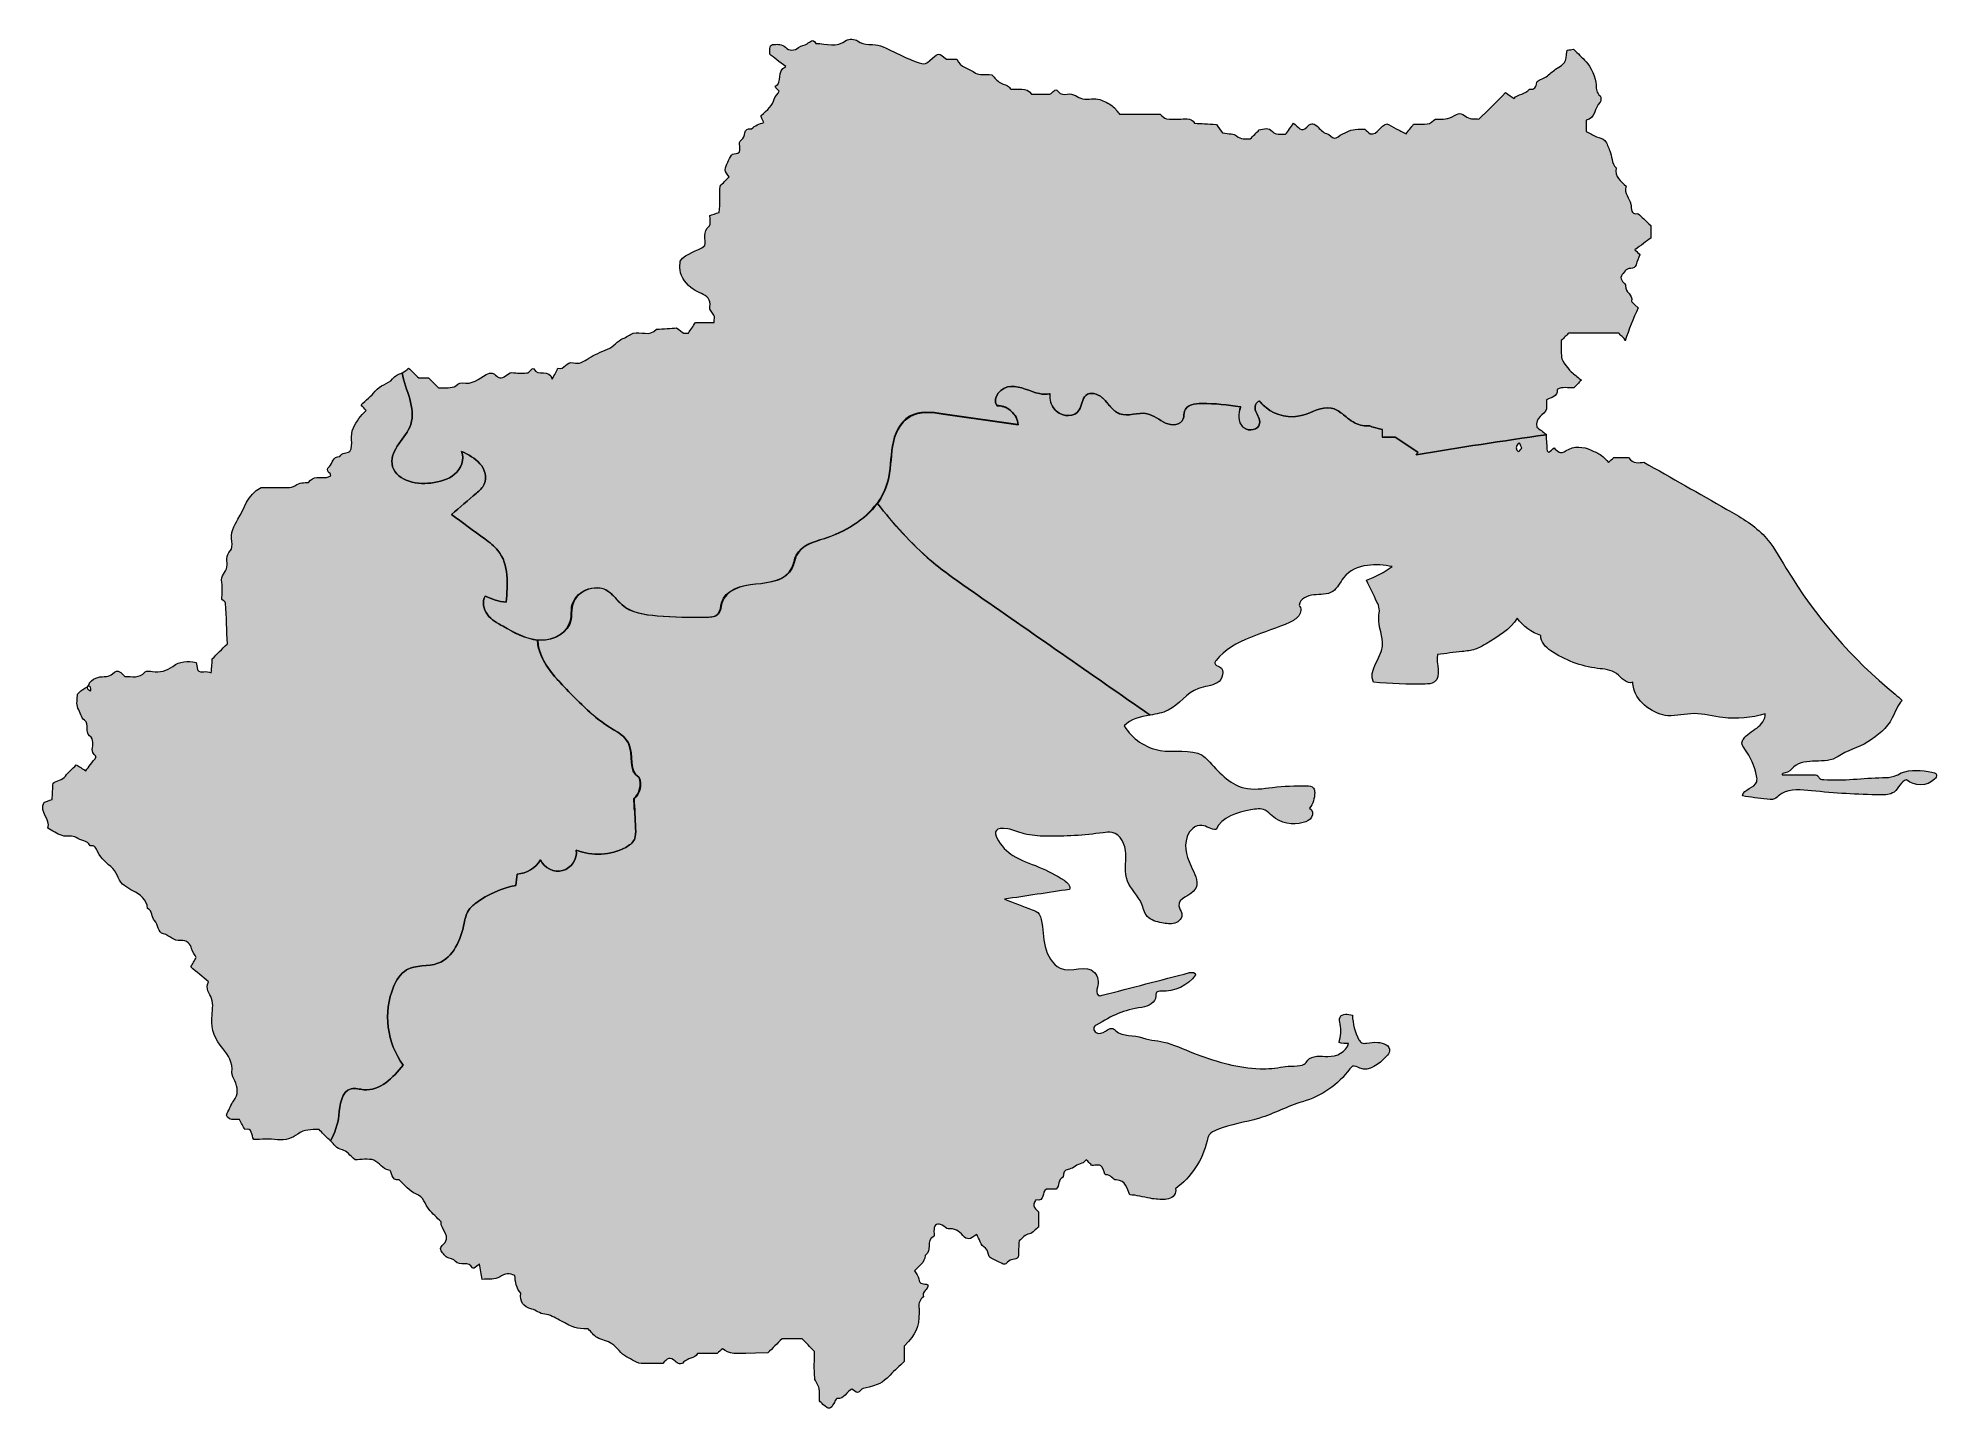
# Model space of a CAD drawing. Header units: inches. Extents: x 2338 to 3101, y -1556 to -1004.
import ezdxf

# ---------------------------------------------------------------- set-up
doc = ezdxf.new("R2010")
doc.units = ezdxf.units.IN
doc.header["$MEASUREMENT"] = 0
doc.layers.add('_U+B808_U+C774_U+C5B4 1', color=7, linetype='Continuous')

msp = doc.modelspace()

# ---------------------------------------------------------------- hatches: boundary and pattern name
at = {"layer": '_U+B808_U+C774_U+C5B4 1', "true_color": 0x2b60a0}
h = msp.add_hatch(color=165, dxfattribs=at)
h.dxf.hatch_style = 2
edge = h.paths.add_edge_path()
edge.add_spline(control_points=[(2986.23, -1079.79), (2985.28, -1078.9), (2984.35, -1078.02), (2983.43, -1077.15), (2982.65, -1076.43), (2981.88, -1075.7), (2981.11, -1074.98), (2977.82, -1075.44), (2978.72, -1073.01), (2978.24, -1071.2), (2977.62, -1068.8), (2975.43, -1066.83), (2976.34, -1064.01), (2974.42, -1061.87), (2971.49, -1060.3), (2972.33, -1056.66), (2970.45, -1054.69), (2970.75, -1051.93), (2969.79, -1049.72), (2969.2, -1048.38), (2968.78, -1046.69), (2967.79, -1045.59), (2967.04, -1044.76), (2965.57, -1044.61), (2964.46, -1044.09), (2963.06, -1043.44), (2961.7, -1042.71), (2960.34, -1042.03), (2960.34, -1042.03), (2960.34, -1037.45), (2960.34, -1037.45), (2964.11, -1036.82), (2963.48, -1032.44), (2965.93, -1030.25), (2966.37, -1029.85), (2966.35, -1028.1), (2965.9, -1027.7), (2964.5, -1026.44), (2964.33, -1025.01), (2964.29, -1023.3), (2964.23, -1020.62), (2962.03, -1015.74), (2960.31, -1013.97), (2958.68, -1012.3), (2957.02, -1010.66), (2955.24, -1008.89), (2954.43, -1009.04), (2953.52, -1009.21), (2952.7, -1009.36), (2952.04, -1014.57), (2952.01, -1014.53), (2948.05, -1017.01), (2946.7, -1017.86), (2945.6, -1019.09), (2944.28, -1020), (2943.04, -1020.84), (2940.7, -1021.3), (2940.53, -1022.24), (2940.16, -1024.27), (2939.64, -1025.25), (2937.53, -1024.98), (2936.01, -1027.23), (2932.79, -1026.71), (2931.33, -1028.73), (2930.31, -1028.03), (2929.29, -1027.32), (2927.93, -1026.39), (2924.2, -1030.11), (2920.72, -1033.59), (2917.26, -1037.05), (2915.62, -1036.64), (2914.09, -1037.31), (2912.44, -1036.24), (2909.59, -1034.37), (2909.31, -1034.4), (2906.44, -1036.04), (2905.19, -1036.75), (2904.1, -1036.93), (2902.82, -1036.99), (2901.53, -1037.06), (2899.67, -1036.73), (2899.07, -1037.44), (2896.88, -1040.03), (2894.13, -1038.63), (2891.01, -1039.08), (2890.11, -1040.22), (2888.9, -1041.78), (2887.97, -1042.97), (2886.55, -1042.22), (2885.25, -1041.54), (2884.03, -1040.9), (2882.69, -1040.19), (2881.45, -1039.53), (2880.27, -1038.91), (2877.36, -1039.54), (2876.86, -1043.44), (2873.49, -1042.97), (2872.84, -1042.39), (2872.11, -1041.74), (2871.35, -1041.06), (2866.67, -1041.03), (2866.65, -1041.01), (2862.29, -1043), (2861.2, -1043.5), (2860.11, -1044.82), (2859.2, -1044.66), (2858.15, -1044.48), (2857.39, -1043.21), (2855.98, -1042.84), (2854.56, -1042.46), (2853.41, -1040.97), (2852.24, -1039.86), (2850.67, -1038.37), (2849.4, -1038.8), (2848.1, -1040.21), (2845.83, -1042.64), (2844.74, -1040.03), (2842.78, -1038.7), (2841.67, -1040.2), (2840.49, -1041.8), (2839.53, -1043.1), (2837.36, -1042.76), (2835.64, -1043.56), (2834.31, -1041.99), (2832.75, -1040.16), (2830.78, -1041), (2828.95, -1041.37), (2827.74, -1042.58), (2826.56, -1043.76), (2825.38, -1044.94), (2823.49, -1044.84), (2821.64, -1045.36), (2819.86, -1043.73), (2818.87, -1042.82), (2816.84, -1043.05), (2814.25, -1042.58), (2813.65, -1041.75), (2812.49, -1040.14), (2811.77, -1039.15), (2808.26, -1038.95), (2805.64, -1038.81), (2803.02, -1038.67), (2801.45, -1036.13), (2798.91, -1037.14), (2796.72, -1037), (2795.06, -1036.9), (2793.35, -1037.18), (2791.73, -1036.9), (2790.89, -1036.76), (2790.19, -1035.8), (2789.24, -1035.06), (2789.24, -1035.06), (2772.86, -1035.06), (2772.86, -1035.06), (2772.08, -1034.13), (2771.21, -1032.58), (2769.9, -1031.67), (2768.4, -1030.64), (2766.6, -1029.77), (2764.97, -1029.17), (2762.92, -1028.4), (2760.28, -1029.37), (2758.06, -1028.87), (2755.99, -1028.4), (2754.38, -1026.42), (2751.86, -1026.94), (2750.63, -1027.19), (2749.29, -1027.19), (2748.28, -1025.96), (2746.74, -1024.1), (2746.41, -1026.54), (2744.85, -1026.98), (2744.85, -1026.98), (2737.53, -1026.98), (2737.53, -1026.98), (2735.37, -1023.99), (2732.18, -1025.28), (2729.36, -1024.93), (2728.84, -1024.86), (2728.48, -1023.91), (2727.92, -1023.61), (2726.84, -1023.04), (2725.52, -1022.83), (2724.56, -1022.12), (2723.27, -1021.17), (2722.23, -1019.88), (2721.53, -1019.18), (2718.88, -1018.96), (2716.51, -1019.44), (2715.08, -1018.5), (2712.45, -1016.77), (2708.87, -1016.23), (2707.57, -1012.98), (2707.57, -1012.98), (2703.33, -1012.98), (2703.33, -1012.98), (2700.25, -1010.34), (2700.25, -1010.34), (2697.8, -1012.52), (2694.35, -1015.57), (2694.47, -1015.28), (2689.5, -1013.33), (2687.2, -1012.42), (2684.97, -1011.33), (2682.77, -1010.28), (2676.56, -1007.32), (2676.65, -1007.09), (2672.13, -1007.01), (2670.45, -1006.98), (2669.13, -1006.68), (2667.67, -1005.57), (2666.66, -1004.79), (2664.11, -1004.63), (2663.17, -1005.36), (2659.23, -1008.43), (2655.05, -1006.66), (2650.95, -1006.6), (2649.58, -1004.42), (2648.72, -1005.95), (2647.34, -1006.77), (2646.37, -1007.36), (2645.05, -1007.34), (2643.95, -1008.25), (2642.34, -1009.57), (2640.15, -1009.67), (2638.66, -1008.17), (2637.23, -1006.74), (2635.7, -1006.98), (2634.11, -1007), (2632.18, -1007.02), (2632.32, -1008.47), (2632.36, -1010.95), (2633.98, -1012.21), (2636.28, -1013.98), (2638.79, -1015.91), (2634.77, -1017.71), (2637.9, -1022.24), (2634.59, -1023.77), (2634.56, -1023.78), (2634.66, -1024.27), (2634.82, -1024.44), (2635.25, -1024.94), (2635.75, -1025.39), (2636.2, -1025.85), (2635.84, -1027.06), (2634.54, -1027.49), (2634.21, -1028.96), (2633.66, -1031.4), (2631.45, -1033.36), (2628.88, -1035.62), (2628.63, -1035.84), (2629.58, -1037.41), (2629.98, -1038.37), (2628.2, -1038.99), (2626.37, -1039.5), (2625.06, -1040.98), (2621.26, -1040.13), (2622.99, -1044.33), (2621.05, -1045.36), (2618.93, -1046.49), (2621.63, -1049.31), (2619.61, -1050.71), (2618.7, -1050.95), (2617.32, -1050.9), (2616.99, -1051.47), (2615.9, -1053.31), (2614.94, -1055.32), (2614.46, -1057.38), (2614.28, -1058.18), (2615.51, -1059.3), (2616.08, -1060.24), (2614.77, -1061.55), (2613.59, -1062.72), (2612.4, -1063.92), (2612.09, -1067.46), (2612.72, -1071.09), (2612.04, -1074.5), (2610.56, -1075), (2609.4, -1075.39), (2608.3, -1075.77), (2608.3, -1077.37), (2608.84, -1079.41), (2608.2, -1079.9), (2605.19, -1082.22), (2606.9, -1085.44), (2606.26, -1087.84), (2603.11, -1090.29), (2598.99, -1090.63), (2596.33, -1094.04), (2596.33, -1095.1), (2596.28, -1096.41), (2596.35, -1097.72), (2596.48, -1100.3), (2599.18, -1103.87), (2601.65, -1105.39), (2602.73, -1106.06), (2603.76, -1106.62), (2604.93, -1107.13), (2606.94, -1108), (2608.94, -1109.53), (2608.34, -1112.4), (2608.02, -1113.94), (2609.29, -1114.67), (2609.97, -1115.74), (2610.38, -1116.38), (2610.04, -1117.5), (2610.04, -1118.75), (2610.04, -1118.75), (2602.58, -1118.75), (2602.58, -1118.75), (2601.57, -1120.22), (2600.45, -1121.86), (2599.68, -1122.98), (2598.48, -1122.98), (2598.07, -1123.11), (2597.83, -1122.96), (2597.02, -1122.46), (2596.26, -1121.86), (2594.93, -1120.89), (2592.65, -1121.05), (2589.75, -1121.26), (2586.85, -1121.47), (2584.14, -1124.57), (2580.51, -1122.14), (2577.51, -1123.08), (2576.11, -1123.52), (2574.95, -1124.64), (2573.39, -1125.21), (2571.16, -1126.03), (2569.75, -1128.39), (2567.18, -1129.49), (2564.69, -1130.55), (2561.98, -1131.61), (2559.7, -1133.1), (2557.67, -1134.43), (2555.74, -1135.65), (2553.48, -1134.91), (2550.68, -1133.99), (2549.95, -1138.16), (2547.3, -1137.02), (2546.65, -1138.32), (2546, -1139.61), (2545.03, -1141.56), (2543.94, -1136.94), (2539.07, -1140.78), (2537.62, -1137.3), (2537.59, -1137.24), (2537.1, -1137.27), (2536.95, -1137.4), (2536.44, -1137.83), (2535.99, -1138.33), (2535.33, -1138.98), (2533.55, -1138.98), (2531.51, -1139.3), (2529.62, -1138.9), (2527.24, -1138.4), (2526.37, -1140.93), (2524.43, -1140.95), (2523.85, -1140.95), (2523.11, -1140.71), (2522.72, -1140.31), (2521.44, -1139), (2520.43, -1138.56), (2518.52, -1139.66), (2515.59, -1141.35), (2512.8, -1143.85), (2508.91, -1142.99), (2507.38, -1142.65), (2506.66, -1144.31), (2505.59, -1144.57), (2503.47, -1145.1), (2501.17, -1144.93), (2499.37, -1145.02), (2499.37, -1145.02), (2495.36, -1141.01), (2495.36, -1141.01), (2495.36, -1141.01), (2491.42, -1141.01), (2491.42, -1141.01), (2490.02, -1139.67), (2488.65, -1138.35), (2487.26, -1137.02), (2486.55, -1137.94), (2485.63, -1138.47), (2484.68, -1138.93), (2485.96, -1145.94), (2490.41, -1152.96), (2488.15, -1159.7), (2486.25, -1165.35), (2479.89, -1169.64), (2480.66, -1175.55), (2481.5, -1181.97), (2489.89, -1184.04), (2496.3, -1183.22), (2499.7, -1182.79), (2503.19, -1181.91), (2505.81, -1179.7), (2508.44, -1177.5), (2509.94, -1173.67), (2508.59, -1170.52), (2511.27, -1171.84), (2514.01, -1173.21), (2515.98, -1175.45), (2517.95, -1177.69), (2518.98, -1181.02), (2517.69, -1183.71), (2517, -1185.14), (2515.76, -1186.22), (2514.56, -1187.25), (2511.21, -1190.12), (2507.87, -1192.99), (2504.52, -1195.86), (2508.98, -1199.14), (2513.43, -1202.42), (2517.88, -1205.7), (2519.78, -1207.1), (2521.71, -1208.52), (2523.19, -1210.36), (2527.72, -1215.97), (2527.2, -1223.97), (2526.45, -1231.13), (2523.55, -1230.83), (2520.7, -1229.98), (2518.11, -1228.63), (2516.7, -1230.87), (2517.35, -1233.93), (2518.96, -1236.04), (2520.56, -1238.14), (2522.93, -1239.5), (2525.24, -1240.8), (2529.94, -1243.46), (2534.88, -1246.19), (2540.28, -1246.39), (2545.68, -1246.6), (2551.63, -1243.39), (2552.59, -1238.07), (2552.89, -1236.44), (2552.7, -1234.76), (2552.95, -1233.13), (2553.91, -1226.89), (2562.3, -1223.23), (2567.52, -1226.78), (2569.67, -1228.24), (2571.12, -1230.52), (2573.1, -1232.22), (2576.92, -1235.5), (2582.25, -1236.25), (2587.27, -1236.67), (2593.9, -1237.22), (2600.56, -1237.41), (2607.21, -1237.25), (2608.87, -1237.21), (2610.73, -1237.05), (2611.8, -1235.78), (2612.77, -1234.63), (2612.73, -1232.98), (2613.12, -1231.53), (2614.55, -1226.13), (2621.25, -1224.4), (2626.81, -1223.89), (2632.38, -1223.37), (2639.01, -1222.44), (2641.4, -1217.4), (2642.17, -1215.78), (2642.36, -1213.94), (2643.15, -1212.33), (2645.13, -1208.3), (2650.07, -1206.96), (2654.35, -1205.59), (2662.54, -1202.97), (2670.6, -1198.22), (2675.59, -1191.44), (2677.5, -1188.85), (2678.96, -1185.97), (2679.81, -1182.8), (2681.06, -1178.17), (2680.91, -1173.27), (2681.7, -1168.54), (2682.49, -1163.8), (2684.53, -1158.87), (2688.72, -1156.51), (2692.67, -1154.28), (2697.55, -1154.87), (2702.04, -1155.51), (2712.09, -1156.96), (2722.13, -1158.41), (2732.18, -1159.86), (2732.05, -1157.73), (2730.95, -1155.75), (2729.36, -1154.35), (2729.27, -1154.27), (2729.17, -1154.18), (2729.08, -1154.1), (2729.03, -1154.06), (2728.98, -1154.02), (2728.93, -1153.98), (2727.42, -1152.81), (2725.55, -1152.11), (2723.64, -1152.2), (2723.61, -1152.16), (2723.58, -1152.12), (2723.55, -1152.07), (2721.42, -1148.89), (2725.38, -1144.52), (2729.27, -1144.38), (2733.22, -1144.23), (2736.83, -1146.44), (2740.67, -1147.32), (2741.97, -1147.62), (2743.43, -1147.66), (2744.8, -1147.43), (2744.85, -1147.42), (2744.9, -1147.41), (2744.95, -1147.4), (2744.88, -1149.69), (2745.42, -1151.95), (2746.85, -1153.72), (2747.01, -1153.91), (2747.18, -1154.1), (2747.36, -1154.27), (2747.42, -1154.32), (2747.47, -1154.37), (2747.53, -1154.42), (2750.17, -1156.75), (2754.86, -1156.85), (2756.69, -1153.85), (2757.8, -1152.01), (2757.71, -1149.47), (2759.32, -1148.05), (2761.16, -1146.43), (2763.98, -1147.33), (2765.95, -1148.94), (2766.05, -1149.02), (2766.14, -1149.1), (2766.23, -1149.18), (2766.41, -1149.34), (2766.59, -1149.51), (2766.75, -1149.68), (2768.15, -1151.16), (2769.34, -1152.97), (2770.88, -1154.24), (2771.01, -1154.35), (2771.15, -1154.45), (2771.29, -1154.55), (2771.76, -1154.9), (2772.26, -1155.18), (2772.81, -1155.4), (2776.32, -1156.77), (2780.3, -1154.61), (2783.98, -1155.38), (2786.68, -1155.94), (2788.81, -1157.99), (2791.32, -1159.14), (2793.83, -1160.29), (2797.55, -1160.02), (2798.47, -1157.41), (2798.81, -1156.44), (2798.67, -1155.35), (2798.99, -1154.37), (2799.83, -1151.79), (2803.2, -1151.23), (2805.93, -1151.25), (2811.13, -1151.29), (2816.32, -1151.76), (2821.44, -1152.66), (2821.5, -1152.67), (2821.57, -1152.68), (2821.63, -1152.69), (2820.59, -1155.35), (2820.48, -1158.68), (2822.46, -1160.73), (2822.54, -1160.81), (2822.62, -1160.89), (2822.7, -1160.95), (2824.76, -1162.72), (2828.79, -1161.97), (2829.15, -1159.26), (2829.37, -1157.56), (2828.19, -1156.04), (2827.58, -1154.44), (2826.99, -1152.86), (2827.46, -1150.48), (2829.13, -1150.36), (2829.15, -1150.35), (2829.16, -1150.35), (2829.18, -1150.35), (2829.75, -1151.09), (2830.39, -1151.77), (2831.09, -1152.39), (2831.29, -1152.57), (2831.5, -1152.75), (2831.71, -1152.91), (2835.76, -1156.17), (2841.43, -1157.45), (2846.45, -1156), (2850.28, -1154.89), (2853.98, -1152.35), (2857.89, -1153.14), (2859.52, -1153.47), (2860.91, -1154.33), (2862.24, -1155.34), (2863, -1155.92), (2863.74, -1156.54), (2864.5, -1157.14), (2865.45, -1157.88), (2866.43, -1158.59), (2867.49, -1159.12), (2869.41, -1160.08), (2871.41, -1160.38), (2873.41, -1160.22), (2873.41, -1160.22), (2874.22, -1160.68), (2874.22, -1160.68), (2874.22, -1160.68), (2878.39, -1161.69), (2878.39, -1161.69), (2878.39, -1161.69), (2878.54, -1161.73), (2878.54, -1161.73), (2878.54, -1161.73), (2878.54, -1164.86), (2878.54, -1164.86), (2878.54, -1164.86), (2883.61, -1164.86), (2883.61, -1164.86), (2883.61, -1164.86), (2892.72, -1170.82), (2892.72, -1170.82), (2892.49, -1171.17), (2892.26, -1171.52), (2892.04, -1171.88), (2909.4, -1169.01), (2926.79, -1166.32), (2944.2, -1163.8), (2944.2, -1163.74), (2944.19, -1163.67), (2944.19, -1163.61), (2943.12, -1162.79), (2941.55, -1161.59), (2940.47, -1160.76), (2939.88, -1156.76), (2943.28, -1155.97), (2944.44, -1153.46), (2944.44, -1153.46), (2944.44, -1149.85), (2944.44, -1149.85), (2946.16, -1148.66), (2948.99, -1148.75), (2948.65, -1145.64), (2950.77, -1144.3), (2953.12, -1145.26), (2955.35, -1144.97), (2956.29, -1144.03), (2957.23, -1143.08), (2958.39, -1141.93), (2957.18, -1140.94), (2956.05, -1139.88), (2954.8, -1139.01), (2953.7, -1138.25), (2950.37, -1133.86), (2950.35, -1132.72), (2950.3, -1130.41), (2950.33, -1128.11), (2950.33, -1125.99), (2951.46, -1124.87), (2952.4, -1123.92), (2953.33, -1122.98), (2953.33, -1122.98), (2973.42, -1122.98), (2973.42, -1122.98), (2973.82, -1123.41), (2974.19, -1124.04), (2974.74, -1124.35), (2975.49, -1124.76), (2975.78, -1125.4), (2975.98, -1126.08), (2977.48, -1121.59), (2979.23, -1117.17), (2981.22, -1112.87), (2981.22, -1112.87), (2979.92, -1111.57), (2979.92, -1111.57), (2979.45, -1111.1), (2978.5, -1110.5), (2978.58, -1110.17), (2979.25, -1107.56), (2975.89, -1106.68), (2976.14, -1104.04), (2976.24, -1102.98), (2973.45, -1101.69), (2974.51, -1099.98), (2975.28, -1098.74), (2976.27, -1097.01), (2978.19, -1097.02), (2979.37, -1097.02), (2979.96, -1096.54), (2980.34, -1095.54), (2980.85, -1094.21), (2981.38, -1092.88), (2981.91, -1091.55), (2981.43, -1091.08), (2980.96, -1090.61), (2979.92, -1089.57), (2982.25, -1087.8), (2984.59, -1086.04), (2986.23, -1084.8), (2986.23, -1084.8), (2986.23, -1079.79), (2986.23, -1079.79)], knot_values=[0, 0, 0, 0, 1, 1, 1, 2, 2, 2, 3, 3, 3, 4, 4, 4, 5, 5, 5, 6, 6, 6, 7, 7, 7, 8, 8, 8, 9, 9, 9, 10, 10, 10, 11, 11, 11, 12, 12, 12, 13, 13, 13, 14, 14, 14, 15, 15, 15, 16, 16, 16, 17, 17, 17, 18, 18, 18, 19, 19, 19, 20, 20, 20, 21, 21, 21, 22, 22, 22, 23, 23, 23, 24, 24, 24, 25, 25, 25, 26, 26, 26, 27, 27, 27, 28, 28, 28, 29, 29, 29, 30, 30, 30, 31, 31, 31, 32, 32, 32, 33, 33, 33, 34, 34, 34, 35, 35, 35, 36, 36, 36, 37, 37, 37, 38, 38, 38, 39, 39, 39, 40, 40, 40, 41, 41, 41, 42, 42, 42, 43, 43, 43, 44, 44, 44, 45, 45, 45, 46, 46, 46, 47, 47, 47, 48, 48, 48, 49, 49, 49, 50, 50, 50, 51, 51, 51, 52, 52, 52, 53, 53, 53, 54, 54, 54, 55, 55, 55, 56, 56, 56, 57, 57, 57, 58, 58, 58, 59, 59, 59, 60, 60, 60, 61, 61, 61, 62, 62, 62, 63, 63, 63, 64, 64, 64, 65, 65, 65, 66, 66, 66, 67, 67, 67, 68, 68, 68, 69, 69, 69, 70, 70, 70, 71, 71, 71, 72, 72, 72, 73, 73, 73, 74, 74, 74, 75, 75, 75, 76, 76, 76, 77, 77, 77, 78, 78, 78, 79, 79, 79, 80, 80, 80, 81, 81, 81, 82, 82, 82, 83, 83, 83, 84, 84, 84, 85, 85, 85, 86, 86, 86, 87, 87, 87, 88, 88, 88, 89, 89, 89, 90, 90, 90, 91, 91, 91, 92, 92, 92, 93, 93, 93, 94, 94, 94, 95, 95, 95, 96, 96, 96, 97, 97, 97, 98, 98, 98, 99, 99, 99, 100, 100, 100, 101, 101, 101, 102, 102, 102, 103, 103, 103, 104, 104, 104, 105, 105, 105, 106, 106, 106, 107, 107, 107, 108, 108, 108, 109, 109, 109, 110, 110, 110, 111, 111, 111, 112, 112, 112, 113, 113, 113, 114, 114, 114, 115, 115, 115, 116, 116, 116, 117, 117, 117, 118, 118, 118, 119, 119, 119, 120, 120, 120, 121, 121, 121, 122, 122, 122, 123, 123, 123, 124, 124, 124, 125, 125, 125, 126, 126, 126, 127, 127, 127, 128, 128, 128, 129, 129, 129, 130, 130, 130, 131, 131, 131, 132, 132, 132, 133, 133, 133, 134, 134, 134, 135, 135, 135, 136, 136, 136, 137, 137, 137, 138, 138, 138, 139, 139, 139, 140, 140, 140, 141, 141, 141, 142, 142, 142, 143, 143, 143, 144, 144, 144, 145, 145, 145, 146, 146, 146, 147, 147, 147, 148, 148, 148, 149, 149, 149, 150, 150, 150, 151, 151, 151, 152, 152, 152, 153, 153, 153, 154, 154, 154, 155, 155, 155, 156, 156, 156, 157, 157, 157, 158, 158, 158, 159, 159, 159, 160, 160, 160, 161, 161, 161, 162, 162, 162, 163, 163, 163, 164, 164, 164, 165, 165, 165, 166, 166, 166, 167, 167, 167, 168, 168, 168, 169, 169, 169, 170, 170, 170, 171, 171, 171, 172, 172, 172, 173, 173, 173, 174, 174, 174, 175, 175, 175, 176, 176, 176, 177, 177, 177, 178, 178, 178, 179, 179, 179, 180, 180, 180, 181, 181, 181, 182, 182, 182, 183, 183, 183, 184, 184, 184, 185, 185, 185, 186, 186, 186, 187, 187, 187, 188, 188, 188, 189, 189, 189, 190, 190, 190, 191, 191, 191, 192, 192, 192, 193, 193, 193, 194, 194, 194, 195, 195, 195, 196, 196, 196, 197, 197, 197, 198, 198, 198, 199, 199, 199, 200, 200, 200, 201, 201, 201, 202, 202, 202, 203, 203, 203, 204, 204, 204, 205, 205, 205, 206, 206, 206, 207, 207, 207, 208, 208, 208, 209, 209, 209, 210, 210, 210, 211, 211, 211, 212, 212, 212, 213, 213, 213, 214, 214, 214, 215, 215, 215, 216, 216, 216, 217, 217, 217, 218, 218, 218, 219, 219, 219, 220, 220, 220, 221, 221, 221, 222, 222, 222, 223, 223, 223, 224, 224, 224, 225, 225, 225, 226, 226, 226, 227, 227, 227, 228, 228, 228, 229, 229, 229, 230, 230, 230, 231, 231, 231, 232, 232, 232, 233, 233, 233, 234, 234, 234, 235, 235, 235, 236, 236, 236, 236], degree=3, periodic=1)
at = {"layer": '_U+B808_U+C774_U+C5B4 1', "true_color": 0xf1fdf7}
h = msp.add_hatch(color=7, dxfattribs=at)
h.dxf.hatch_style = 2
edge = h.paths.add_edge_path()
edge.add_spline(control_points=[(2577.89, -1310.12), (2580.27, -1308.07), (2581.15, -1304.45), (2579.98, -1301.54), (2575.51, -1299.38), (2577.83, -1292.41), (2575.76, -1287.9), (2574.42, -1285), (2571.34, -1283.4), (2568.62, -1281.72), (2561.83, -1277.54), (2556.22, -1271.74), (2550.69, -1266), (2546.54, -1261.7), (2542.28, -1257.22), (2540.25, -1251.6), (2539.64, -1249.93), (2539.29, -1248.12), (2539.23, -1246.31), (2534.24, -1245.84), (2529.63, -1243.29), (2525.24, -1240.8), (2522.93, -1239.5), (2520.56, -1238.14), (2518.96, -1236.04), (2517.35, -1233.93), (2516.7, -1230.87), (2518.11, -1228.63), (2520.7, -1229.98), (2523.55, -1230.83), (2526.45, -1231.13), (2527.2, -1223.97), (2527.72, -1215.97), (2523.19, -1210.36), (2521.71, -1208.52), (2519.78, -1207.1), (2517.88, -1205.7), (2513.43, -1202.42), (2508.98, -1199.14), (2504.52, -1195.86), (2507.87, -1192.99), (2511.21, -1190.12), (2514.56, -1187.25), (2515.76, -1186.22), (2517, -1185.14), (2517.69, -1183.71), (2518.98, -1181.02), (2517.95, -1177.69), (2515.98, -1175.45), (2514.01, -1173.21), (2511.27, -1171.84), (2508.59, -1170.52), (2509.94, -1173.67), (2508.44, -1177.5), (2505.81, -1179.7), (2503.19, -1181.91), (2499.7, -1182.79), (2496.3, -1183.22), (2489.89, -1184.04), (2481.5, -1181.97), (2480.66, -1175.55), (2479.89, -1169.64), (2486.25, -1165.35), (2488.15, -1159.7), (2490.41, -1152.96), (2485.96, -1145.94), (2484.68, -1138.93), (2483.3, -1139.59), (2481.85, -1140.09), (2480.84, -1141.37), (2479.07, -1143.62), (2475.72, -1143.78), (2473.87, -1146.31), (2472.34, -1148.42), (2470.14, -1150.04), (2468.27, -1151.85), (2469.02, -1152.69), (2469.63, -1153.38), (2470.26, -1154.09), (2468.05, -1156.12), (2466.46, -1158.39), (2465.12, -1161.04), (2463.53, -1164.17), (2465.31, -1167.52), (2463.76, -1170.61), (2462.39, -1171.13), (2460.58, -1170.97), (2459.69, -1172.63), (2456.72, -1172.4), (2456.9, -1175.36), (2455.48, -1176.65), (2453.42, -1178.54), (2456.24, -1179.06), (2456.05, -1180.28), (2455.47, -1180.52), (2454.91, -1180.92), (2454.32, -1180.95), (2451.78, -1181.12), (2448.97, -1180.26), (2447.16, -1182.98), (2445.26, -1183.13), (2443.55, -1182.95), (2441.65, -1184.32), (2440.09, -1185.45), (2437.26, -1184.9), (2434.99, -1184.96), (2432.36, -1185.04), (2429.72, -1184.98), (2428.08, -1184.98), (2422.24, -1188.02), (2421.49, -1193.6), (2418.76, -1197.81), (2417.15, -1200.28), (2415.6, -1203.32), (2416.27, -1206.78), (2416.5, -1207.96), (2416.42, -1209.77), (2415.69, -1210.45), (2413.59, -1212.42), (2414.63, -1214.76), (2414.33, -1216.94), (2414.03, -1219.11), (2411.67, -1220.46), (2412.24, -1223.13), (2412.71, -1225.35), (2412.33, -1227.75), (2412.33, -1229.98), (2412.9, -1230.54), (2413.75, -1230.99), (2413.78, -1231.49), (2414.1, -1237.05), (2414.3, -1242.62), (2414.52, -1247.8), (2412.24, -1250.08), (2410.35, -1251.96), (2408.47, -1253.85), (2408.36, -1255.43), (2408.25, -1257), (2408.07, -1259.55), (2405.98, -1258.19), (2403.96, -1260.06), (2402.53, -1258.24), (2402.29, -1257.06), (2402.11, -1256.15), (2401.95, -1255.35), (2398.4, -1254.63), (2395.42, -1254.73), (2392.55, -1256.92), (2390.26, -1258.67), (2387.44, -1259.44), (2384.43, -1259), (2383.45, -1258.86), (2381.9, -1258.56), (2381.52, -1259.05), (2379.2, -1261.97), (2376.12, -1260.79), (2373.28, -1260.93), (2371.88, -1259.62), (2370.71, -1257.57), (2368.42, -1259.83), (2367.8, -1260.43), (2366.78, -1260.87), (2365.92, -1260.93), (2363.63, -1261.08), (2361.33, -1260.98), (2359.11, -1263.56), (2359.3, -1265.4), (2355.68, -1265.81), (2354.33, -1268.1), (2354.33, -1269.79), (2353.7, -1272.1), (2354.51, -1273.65), (2355.37, -1275.28), (2355.76, -1277.5), (2357.08, -1278.52), (2359.39, -1280.31), (2357.17, -1283.2), (2359.13, -1284.74), (2361.11, -1286.3), (2360.4, -1288.43), (2360.24, -1290.25), (2360.07, -1292.12), (2361.75, -1292.82), (2361.86, -1293.29), (2360.14, -1295.54), (2358.79, -1297.32), (2357.66, -1298.8), (2356.13, -1297.88), (2355.07, -1297.25), (2353.82, -1296.5), (2352.19, -1298.13), (2350.59, -1299.36), (2349.47, -1300.94), (2348.21, -1302.73), (2346.15, -1302.71), (2344.48, -1303.78), (2344.37, -1305.96), (2344.26, -1308.2), (2344.15, -1310.34), (2342.72, -1310.85), (2341.57, -1311.26), (2340.97, -1311.47), (2338.44, -1315.71), (2343.99, -1318.17), (2342.33, -1321.96), (2344.25, -1322.97), (2346.07, -1324.26), (2348.1, -1324.9), (2349.9, -1325.47), (2352.39, -1324.69), (2353.74, -1325.66), (2355.56, -1326.97), (2358.24, -1326.74), (2359.41, -1328.98), (2361.45, -1328.71), (2361.71, -1329.85), (2362.54, -1331.54), (2363.79, -1334.09), (2366.31, -1336.07), (2368.49, -1338.07), (2370.66, -1340.07), (2370.53, -1343.57), (2373.39, -1345.09), (2374.48, -1345.67), (2375.33, -1346.55), (2376.54, -1347.13), (2379.4, -1348.5), (2382.16, -1350.4), (2382.48, -1354.13), (2384.47, -1355.12), (2383.96, -1357.56), (2385.29, -1358.97), (2386.8, -1360.58), (2386.51, -1363.77), (2388.87, -1364.36), (2391.33, -1364.97), (2392.95, -1367.47), (2395.81, -1367.02), (2398.18, -1366.65), (2399.79, -1368.7), (2400.12, -1370.26), (2400.47, -1371.9), (2401.68, -1372.83), (2402, -1373.87), (2401.22, -1375.21), (2400.59, -1376.27), (2399.77, -1377.67), (2402.29, -1379.76), (2404.58, -1381.65), (2406.9, -1383.57), (2405.51, -1386.61), (2407.4, -1388.24), (2408.14, -1390.31), (2408.99, -1392.67), (2408.46, -1395.58), (2408.31, -1398.23), (2408.02, -1402.97), (2409.52, -1406.88), (2412.68, -1410.46), (2414.97, -1413.04), (2416.77, -1416.15), (2416.32, -1419.92), (2416.15, -1421.35), (2417.12, -1422.26), (2417.57, -1423.4), (2418.61, -1426.04), (2419.24, -1428.81), (2416.95, -1431.56), (2415.86, -1432.88), (2415.47, -1434.91), (2414.37, -1436.46), (2413.68, -1437.44), (2414.89, -1438.91), (2416.37, -1438.97), (2417.36, -1439.02), (2418.36, -1438.98), (2419.35, -1438.98), (2420.09, -1440.33), (2420.81, -1441.66), (2421.54, -1442.98), (2424.73, -1442.21), (2424.02, -1445.12), (2425.15, -1446.98), (2428.15, -1446.98), (2431.47, -1446.66), (2434.69, -1447.07), (2437.84, -1447.48), (2440.65, -1446.4), (2442.76, -1444.83), (2445.47, -1442.8), (2448.18, -1443.06), (2451.32, -1442.97), (2452.58, -1444.23), (2453.87, -1445.75), (2455.4, -1446.99), (2455.6, -1447.15), (2455.79, -1447.33), (2455.97, -1447.51), (2457.72, -1444.36), (2458.87, -1440.88), (2459.28, -1437.3), (2459.77, -1433.11), (2460.19, -1427.6), (2464.29, -1426.63), (2465.94, -1426.24), (2467.64, -1426.83), (2469.33, -1426.99), (2475.8, -1427.62), (2481.05, -1422.1), (2485.17, -1417.07), (2478.54, -1408.24), (2477, -1395.84), (2481.26, -1385.65), (2482.38, -1382.97), (2483.98, -1380.33), (2486.5, -1378.87), (2490.24, -1376.7), (2495.04, -1377.64), (2499.11, -1376.16), (2505.4, -1373.87), (2508.24, -1366.65), (2509.64, -1360.1), (2510.01, -1358.35), (2510.35, -1356.55), (2511.31, -1355.03), (2512.08, -1353.81), (2513.22, -1352.85), (2514.38, -1351.98), (2519.1, -1348.46), (2524.63, -1346.02), (2530.42, -1344.91), (2530.61, -1343.39), (2530.79, -1341.87), (2530.98, -1340.35), (2534.76, -1340.1), (2538.36, -1337.89), (2540.29, -1334.63), (2541.71, -1337.93), (2545.72, -1339.86), (2549.19, -1338.92), (2552.65, -1337.98), (2555.13, -1334.27), (2554.68, -1330.71), (2561.02, -1333.27), (2568.5, -1332.86), (2574.51, -1329.61), (2575.92, -1328.85), (2577.3, -1327.89), (2577.99, -1326.45), (2578.64, -1325.1), (2578.57, -1323.52), (2578.5, -1322.02), (2578.29, -1318.05), (2578.09, -1314.09), (2577.89, -1310.12)], knot_values=[0, 0, 0, 0, 1, 1, 1, 2, 2, 2, 3, 3, 3, 4, 4, 4, 5, 5, 5, 6, 6, 6, 7, 7, 7, 8, 8, 8, 9, 9, 9, 10, 10, 10, 11, 11, 11, 12, 12, 12, 13, 13, 13, 14, 14, 14, 15, 15, 15, 16, 16, 16, 17, 17, 17, 18, 18, 18, 19, 19, 19, 20, 20, 20, 21, 21, 21, 22, 22, 22, 23, 23, 23, 24, 24, 24, 25, 25, 25, 26, 26, 26, 27, 27, 27, 28, 28, 28, 29, 29, 29, 30, 30, 30, 31, 31, 31, 32, 32, 32, 33, 33, 33, 34, 34, 34, 35, 35, 35, 36, 36, 36, 37, 37, 37, 38, 38, 38, 39, 39, 39, 40, 40, 40, 41, 41, 41, 42, 42, 42, 43, 43, 43, 44, 44, 44, 45, 45, 45, 46, 46, 46, 47, 47, 47, 48, 48, 48, 49, 49, 49, 50, 50, 50, 51, 51, 51, 52, 52, 52, 53, 53, 53, 54, 54, 54, 55, 55, 55, 56, 56, 56, 57, 57, 57, 58, 58, 58, 59, 59, 59, 60, 60, 60, 61, 61, 61, 62, 62, 62, 63, 63, 63, 64, 64, 64, 65, 65, 65, 66, 66, 66, 67, 67, 67, 68, 68, 68, 69, 69, 69, 70, 70, 70, 71, 71, 71, 72, 72, 72, 73, 73, 73, 74, 74, 74, 75, 75, 75, 76, 76, 76, 77, 77, 77, 78, 78, 78, 79, 79, 79, 80, 80, 80, 81, 81, 81, 82, 82, 82, 83, 83, 83, 84, 84, 84, 85, 85, 85, 86, 86, 86, 87, 87, 87, 88, 88, 88, 89, 89, 89, 90, 90, 90, 91, 91, 91, 92, 92, 92, 93, 93, 93, 94, 94, 94, 95, 95, 95, 96, 96, 96, 97, 97, 97, 98, 98, 98, 99, 99, 99, 100, 100, 100, 101, 101, 101, 102, 102, 102, 103, 103, 103, 104, 104, 104, 105, 105, 105, 106, 106, 106, 107, 107, 107, 108, 108, 108, 109, 109, 109, 110, 110, 110, 111, 111, 111, 112, 112, 112, 113, 113, 113, 114, 114, 114, 115, 115, 115, 116, 116, 116, 117, 117, 117, 118, 118, 118, 118], degree=3, periodic=0)
edge.add_line((2577.89, -1310.12), (2577.89, -1310.12))
edge = h.paths.add_edge_path()
edge.add_spline(control_points=[(2359.54, -1266.76), (2359.1, -1266.53), (2358.67, -1266.23), (2358.36, -1265.85), (2358.21, -1265.68), (2358.22, -1265.16), (2358.37, -1265.02), (2358.52, -1264.87), (2359.03, -1264.86), (2359.21, -1265.01), (2359.35, -1265.13), (2359.48, -1265.25), (2359.54, -1265.26), (2359.79, -1266.56), (2359.59, -1266.79), (2359.54, -1266.76)], knot_values=[0, 0, 0, 0, 1, 1, 1, 2, 2, 2, 3, 3, 3, 4, 4, 4, 5, 5, 5, 5], degree=3, periodic=0)
edge.add_line((2359.54, -1266.76), (2359.54, -1266.76))
at = {"layer": '_U+B808_U+C774_U+C5B4 1', "true_color": 0xeabf8c}
h = msp.add_hatch(color=31, dxfattribs=at)
h.dxf.hatch_style = 2
edge = h.paths.add_edge_path()
edge.add_spline(control_points=[(3101.02, -1300.44), (3100.78, -1299.74), (3099.91, -1299.51), (3099.18, -1299.38), (3095.06, -1298.7), (3090.66, -1298.04), (3086.83, -1299.72), (3085.89, -1300.14), (3085, -1300.69), (3084.02, -1301.03), (3082.53, -1301.55), (3080.92, -1301.54), (3079.35, -1301.58), (3071.36, -1301.77), (3063.83, -1302.92), (3055.8, -1302.4), (3055.24, -1302.36), (3054.64, -1302.3), (3054.21, -1301.95), (3053.85, -1301.65), (3053.66, -1301.17), (3053.3, -1300.87), (3052.81, -1300.46), (3052.11, -1300.44), (3051.48, -1300.45), (3047.34, -1300.45), (3043.2, -1300.46), (3039.07, -1300.46), (3038.7, -1300), (3039.64, -1299.7), (3040.23, -1299.68), (3041.69, -1299.62), (3042.66, -1298.23), (3043.76, -1297.27), (3048.44, -1293.21), (3056.43, -1296.65), (3061.5, -1293.09), (3064.91, -1290.69), (3069.68, -1289.71), (3073.51, -1287.24), (3077.4, -1284.72), (3081.09, -1281.79), (3083.28, -1277.61), (3084.54, -1275.21), (3085.38, -1272.33), (3087.27, -1270.55), (3086.36, -1269.68), (3085.37, -1268.88), (3084.4, -1268.08), (3067.09, -1253.88), (3052.23, -1236.7), (3040.68, -1217.52), (3037.85, -1212.81), (3035.17, -1207.93), (3031.35, -1203.97), (3027.24, -1199.71), (3022.01, -1196.72), (3016.86, -1193.8), (3005.72, -1187.48), (2994.59, -1181.16), (2983.46, -1174.84), (2981.63, -1175.06), (2979.15, -1175.66), (2977.37, -1173.01), (2977.37, -1173.01), (2971.39, -1173.01), (2971.39, -1173.01), (2970.71, -1173.63), (2970, -1174.28), (2969.28, -1174.93), (2968.34, -1173.99), (2967.51, -1172.9), (2966.43, -1172.15), (2965.18, -1171.27), (2963.73, -1170.67), (2962.34, -1170), (2959.37, -1168.54), (2955.21, -1168.2), (2952.32, -1170.2), (2949.76, -1171.97), (2948.81, -1170.4), (2947.41, -1169.06), (2946.71, -1169.69), (2946, -1170.32), (2945.3, -1170.94), (2945.06, -1170.71), (2944.64, -1170.49), (2944.62, -1170.23), (2944.45, -1168.33), (2944.35, -1166.41), (2944.2, -1163.8), (2926.79, -1166.32), (2909.4, -1169.01), (2892.04, -1171.88), (2892.26, -1171.52), (2892.49, -1171.17), (2892.72, -1170.82), (2892.72, -1170.82), (2883.61, -1164.86), (2883.61, -1164.86), (2883.61, -1164.86), (2878.54, -1164.86), (2878.54, -1164.86), (2878.54, -1164.86), (2878.54, -1164.74), (2878.54, -1164.74), (2878.54, -1164.74), (2878.39, -1164.74), (2878.39, -1164.74), (2878.39, -1164.74), (2878.39, -1161.69), (2878.39, -1161.69), (2878.39, -1161.69), (2874.22, -1160.68), (2874.22, -1160.68), (2874.22, -1160.68), (2873.41, -1160.22), (2873.41, -1160.22), (2871.41, -1160.38), (2869.41, -1160.08), (2867.49, -1159.12), (2866.43, -1158.59), (2865.45, -1157.88), (2864.5, -1157.14), (2863.74, -1156.54), (2863, -1155.92), (2862.24, -1155.34), (2860.91, -1154.33), (2859.52, -1153.47), (2857.89, -1153.14), (2853.98, -1152.35), (2850.28, -1154.89), (2846.45, -1156), (2841.43, -1157.45), (2835.76, -1156.17), (2831.71, -1152.91), (2831.5, -1152.75), (2831.29, -1152.57), (2831.09, -1152.39), (2830.37, -1151.78), (2829.72, -1151.1), (2829.13, -1150.36), (2827.46, -1150.48), (2826.99, -1152.86), (2827.58, -1154.44), (2828.19, -1156.04), (2829.37, -1157.56), (2829.15, -1159.26), (2828.79, -1161.97), (2824.76, -1162.72), (2822.7, -1160.95), (2822.56, -1160.85), (2822.43, -1160.73), (2822.31, -1160.61), (2820.35, -1158.58), (2820.44, -1155.31), (2821.44, -1152.66), (2816.32, -1151.76), (2811.13, -1151.29), (2805.93, -1151.25), (2803.2, -1151.23), (2799.83, -1151.79), (2798.99, -1154.37), (2798.67, -1155.35), (2798.81, -1156.44), (2798.47, -1157.41), (2797.55, -1160.02), (2793.83, -1160.29), (2791.32, -1159.14), (2788.81, -1157.99), (2786.68, -1155.94), (2783.98, -1155.38), (2780.3, -1154.61), (2776.32, -1156.77), (2772.81, -1155.4), (2772.26, -1155.18), (2771.76, -1154.9), (2771.29, -1154.55), (2771.15, -1154.45), (2771.01, -1154.35), (2770.88, -1154.24), (2769.26, -1152.96), (2768.05, -1151.08), (2766.6, -1149.55), (2766.48, -1149.43), (2766.36, -1149.3), (2766.23, -1149.18), (2766.14, -1149.1), (2766.05, -1149.02), (2765.95, -1148.94), (2763.98, -1147.33), (2761.16, -1146.43), (2759.32, -1148.05), (2757.71, -1149.47), (2757.8, -1152.01), (2756.69, -1153.85), (2754.86, -1156.85), (2750.17, -1156.75), (2747.53, -1154.42), (2747.47, -1154.37), (2747.42, -1154.32), (2747.36, -1154.27), (2747.12, -1154.07), (2746.9, -1153.84), (2746.7, -1153.59), (2745.3, -1151.86), (2744.75, -1149.67), (2744.8, -1147.43), (2743.43, -1147.66), (2741.97, -1147.62), (2740.67, -1147.32), (2736.83, -1146.44), (2733.22, -1144.23), (2729.27, -1144.38), (2725.38, -1144.52), (2721.42, -1148.89), (2723.55, -1152.07), (2725.5, -1152), (2727.41, -1152.74), (2728.93, -1153.98), (2728.98, -1154.02), (2729.03, -1154.06), (2729.08, -1154.1), (2729.17, -1154.18), (2729.27, -1154.26), (2729.36, -1154.35), (2730.95, -1155.75), (2732.05, -1157.73), (2732.18, -1159.86), (2722.13, -1158.41), (2712.09, -1156.96), (2702.04, -1155.51), (2697.55, -1154.87), (2692.67, -1154.28), (2688.72, -1156.51), (2684.53, -1158.87), (2682.49, -1163.8), (2681.7, -1168.54), (2680.91, -1173.27), (2681.06, -1178.17), (2679.81, -1182.8), (2678.96, -1185.97), (2677.5, -1188.85), (2675.59, -1191.44), (2682.21, -1199.65), (2689.14, -1207.6), (2697.17, -1214.43), (2702.39, -1218.87), (2708.03, -1222.8), (2713.66, -1226.72), (2737.5, -1243.31), (2761.34, -1259.9), (2785.18, -1276.49), (2787.67, -1276.06), (2790.19, -1275.61), (2792.37, -1274.53), (2796.88, -1272.31), (2799.81, -1267.48), (2804.53, -1265.76), (2807, -1264.86), (2809.82, -1264.88), (2812.07, -1263.52), (2814.32, -1262.15), (2815.36, -1258.35), (2813.06, -1257.07), (2812.33, -1256.67), (2811.27, -1256.43), (2811.19, -1255.61), (2811.15, -1255.2), (2811.4, -1254.82), (2811.66, -1254.5), (2818.47, -1245.83), (2831.83, -1243.65), (2841.17, -1239.2), (2842.56, -1238.54), (2843.97, -1237.8), (2844.88, -1236.56), (2845.8, -1235.33), (2846.03, -1233.46), (2845.02, -1232.31), (2845.33, -1229.73), (2848.32, -1228.41), (2850.91, -1228.16), (2853.5, -1227.92), (2856.31, -1228.19), (2858.49, -1226.78), (2860.47, -1225.49), (2861.41, -1223.13), (2862.87, -1221.28), (2865.21, -1218.31), (2868.67, -1216.82), (2872.44, -1216.31), (2875.71, -1215.86), (2879.21, -1216.14), (2882.41, -1216.81), (2879.22, -1219.06), (2875.75, -1220.91), (2872.11, -1222.31), (2873.5, -1225.21), (2874.88, -1228.12), (2876.27, -1231.03), (2876.68, -1231.9), (2877.1, -1232.79), (2877.22, -1233.75), (2877.37, -1234.9), (2877.08, -1236.06), (2877, -1237.22), (2876.75, -1241.11), (2878.97, -1244.89), (2878.48, -1248.75), (2877.82, -1253.83), (2872.62, -1258.63), (2874.9, -1263.22), (2881.78, -1263.89), (2888.7, -1264.15), (2895.62, -1264), (2896.91, -1263.98), (2898.28, -1263.91), (2899.34, -1263.16), (2902.51, -1260.91), (2899.79, -1255.87), (2900.61, -1252.07), (2903.92, -1251.7), (2907.23, -1251.33), (2910.54, -1250.95), (2912.28, -1250.76), (2914.05, -1250.56), (2915.71, -1249.99), (2917.27, -1249.46), (2918.71, -1248.62), (2920.13, -1247.79), (2924.84, -1245.03), (2929.73, -1242.11), (2932.66, -1237.5), (2934.96, -1240.76), (2938.32, -1243.26), (2942.11, -1244.53), (2941.85, -1247.08), (2944.04, -1249.17), (2946.16, -1250.62), (2951.72, -1254.42), (2958.2, -1256.87), (2964.88, -1257.7), (2967.51, -1258.03), (2970.32, -1258.17), (2972.45, -1259.75), (2974.56, -1261.32), (2976.63, -1264.36), (2978.99, -1263.2), (2979.15, -1264.09), (2979.31, -1264.98), (2979.46, -1265.87), (2980.4, -1271.18), (2987.98, -1276.57), (2993.09, -1276.71), (2996.64, -1276.8), (3000.14, -1275.9), (3003.69, -1275.89), (3007.58, -1275.88), (3011.39, -1276.95), (3015.25, -1277.45), (3020.92, -1278.18), (3026.75, -1277.65), (3032.2, -1275.91), (3032.45, -1278.23), (3030.69, -1280.28), (3028.82, -1281.66), (3026.94, -1283.04), (3024.76, -1284.15), (3023.46, -1286.08), (3023.15, -1286.54), (3022.89, -1287.05), (3022.87, -1287.6), (3022.83, -1288.54), (3023.46, -1289.36), (3024.02, -1290.11), (3026.39, -1293.3), (3028.03, -1297.02), (3028.79, -1300.92), (3028.93, -1301.68), (3029.05, -1302.48), (3028.81, -1303.22), (3027.97, -1305.88), (3023.36, -1306.14), (3023.08, -1308.91), (3026.36, -1309.48), (3029.66, -1309.94), (3032.97, -1310.3), (3036.93, -1310.74), (3036.38, -1309.45), (3038.95, -1307.98), (3042.48, -1305.97), (3046.82, -1306.44), (3050.85, -1306.87), (3060.05, -1307.87), (3069.3, -1308.42), (3078.56, -1308.53), (3080.43, -1308.55), (3082.45, -1308.5), (3083.96, -1307.39), (3085.9, -1305.96), (3086.68, -1302.98), (3089.03, -1302.43), (3092.07, -1305.24), (3097.34, -1305.16), (3100.29, -1302.25), (3100.78, -1301.77), (3101.24, -1301.1), (3101.02, -1300.44)], knot_values=[0, 0, 0, 0, 1, 1, 1, 2, 2, 2, 3, 3, 3, 4, 4, 4, 5, 5, 5, 6, 6, 6, 7, 7, 7, 8, 8, 8, 9, 9, 9, 10, 10, 10, 11, 11, 11, 12, 12, 12, 13, 13, 13, 14, 14, 14, 15, 15, 15, 16, 16, 16, 17, 17, 17, 18, 18, 18, 19, 19, 19, 20, 20, 20, 21, 21, 21, 22, 22, 22, 23, 23, 23, 24, 24, 24, 25, 25, 25, 26, 26, 26, 27, 27, 27, 28, 28, 28, 29, 29, 29, 30, 30, 30, 31, 31, 31, 32, 32, 32, 33, 33, 33, 34, 34, 34, 35, 35, 35, 36, 36, 36, 37, 37, 37, 38, 38, 38, 39, 39, 39, 40, 40, 40, 41, 41, 41, 42, 42, 42, 43, 43, 43, 44, 44, 44, 45, 45, 45, 46, 46, 46, 47, 47, 47, 48, 48, 48, 49, 49, 49, 50, 50, 50, 51, 51, 51, 52, 52, 52, 53, 53, 53, 54, 54, 54, 55, 55, 55, 56, 56, 56, 57, 57, 57, 58, 58, 58, 59, 59, 59, 60, 60, 60, 61, 61, 61, 62, 62, 62, 63, 63, 63, 64, 64, 64, 65, 65, 65, 66, 66, 66, 67, 67, 67, 68, 68, 68, 69, 69, 69, 70, 70, 70, 71, 71, 71, 72, 72, 72, 73, 73, 73, 74, 74, 74, 75, 75, 75, 76, 76, 76, 77, 77, 77, 78, 78, 78, 79, 79, 79, 80, 80, 80, 81, 81, 81, 82, 82, 82, 83, 83, 83, 84, 84, 84, 85, 85, 85, 86, 86, 86, 87, 87, 87, 88, 88, 88, 89, 89, 89, 90, 90, 90, 91, 91, 91, 92, 92, 92, 93, 93, 93, 94, 94, 94, 95, 95, 95, 96, 96, 96, 97, 97, 97, 98, 98, 98, 99, 99, 99, 100, 100, 100, 101, 101, 101, 102, 102, 102, 103, 103, 103, 104, 104, 104, 105, 105, 105, 106, 106, 106, 107, 107, 107, 108, 108, 108, 109, 109, 109, 110, 110, 110, 111, 111, 111, 112, 112, 112, 113, 113, 113, 114, 114, 114, 115, 115, 115, 116, 116, 116, 117, 117, 117, 118, 118, 118, 119, 119, 119, 120, 120, 120, 121, 121, 121, 122, 122, 122, 123, 123, 123, 124, 124, 124, 125, 125, 125, 126, 126, 126, 127, 127, 127, 128, 128, 128, 129, 129, 129, 130, 130, 130, 131, 131, 131, 132, 132, 132, 133, 133, 133, 134, 134, 134, 135, 135, 135, 136, 136, 136, 136], degree=3, periodic=0)
edge.add_line((3101.02, -1300.44), (3101.02, -1300.44))
edge = h.paths.add_edge_path()
edge.add_spline(control_points=[(2933.05, -1170.57), (2931.97, -1170.23), (2931.98, -1168.11), (2932.98, -1167.36), (2933.13, -1167.25), (2933.58, -1167.23), (2933.63, -1167.31), (2933.91, -1167.84), (2934.11, -1168.4), (2934.47, -1169.27), (2934.04, -1169.68), (2933.37, -1170.68), (2933.05, -1170.57)], knot_values=[0, 0, 0, 0, 1, 1, 1, 2, 2, 2, 3, 3, 3, 4, 4, 4, 4], degree=3, periodic=0)
edge.add_line((2933.05, -1170.57), (2933.05, -1170.57))
at = {"layer": '_U+B808_U+C774_U+C5B4 1', "true_color": 0xc1c0c0}
h = msp.add_hatch(color=9, dxfattribs=at)
h.dxf.hatch_style = 2
edge = h.paths.add_edge_path()
edge.add_spline(control_points=[(2732.18, -1159.86), (2722.13, -1158.41), (2712.09, -1156.96), (2702.04, -1155.51), (2697.55, -1154.87), (2692.67, -1154.28), (2688.72, -1156.51), (2684.53, -1158.87), (2682.49, -1163.8), (2681.7, -1168.54), (2680.91, -1173.27), (2681.06, -1178.17), (2679.81, -1182.8), (2678.96, -1185.97), (2677.5, -1188.85), (2675.59, -1191.44), (2675.55, -1191.39), (2675.5, -1191.33), (2675.46, -1191.28), (2677.36, -1188.7), (2678.81, -1185.83), (2679.66, -1182.67), (2680.91, -1178.05), (2680.76, -1173.14), (2681.55, -1168.41), (2682.34, -1163.67), (2684.38, -1158.75), (2688.57, -1156.38), (2692.52, -1154.15), (2697.4, -1154.75), (2701.89, -1155.38), (2711.94, -1156.83), (2721.98, -1158.29), (2732.03, -1159.74), (2731.9, -1157.68), (2730.87, -1155.76), (2729.36, -1154.35), (2730.95, -1155.75), (2732.05, -1157.73), (2732.18, -1159.86)], knot_values=[0, 0, 0, 0, 1, 1, 1, 2, 2, 2, 3, 3, 3, 4, 4, 4, 5, 5, 5, 6, 6, 6, 7, 7, 7, 8, 8, 8, 9, 9, 9, 10, 10, 10, 11, 11, 11, 12, 12, 12, 13, 13, 13, 13], degree=3, periodic=0)
edge.add_line((2732.18, -1159.86), (2732.18, -1159.86))
at = {"layer": '_U+B808_U+C774_U+C5B4 1', "true_color": 0xf2afaf}
h = msp.add_hatch(color=21, dxfattribs=at)
h.dxf.hatch_style = 2
edge = h.paths.add_edge_path()
edge.add_spline(control_points=[(2876.59, -1407.95), (2875.11, -1407.9), (2873.63, -1408), (2872.17, -1408.23), (2871.49, -1408.34), (2870.76, -1408.46), (2870.16, -1408.15), (2869.65, -1407.89), (2869.33, -1407.38), (2869.06, -1406.87), (2867.44, -1403.87), (2866.53, -1400.49), (2866.43, -1397.08), (2864.67, -1396.51), (2862.25, -1396.21), (2861.45, -1397.87), (2861.06, -1398.7), (2861.3, -1399.68), (2861.47, -1400.59), (2861.93, -1403.04), (2861.78, -1405.6), (2861.03, -1407.97), (2862.25, -1408.37), (2863.56, -1408.53), (2864.84, -1408.45), (2863.98, -1411.86), (2860.07, -1413.65), (2856.55, -1413.63), (2853.71, -1413.62), (2850.3, -1412.96), (2848.48, -1415.15), (2848.01, -1415.7), (2847.69, -1416.42), (2847.06, -1416.77), (2845.16, -1417.83), (2840.95, -1417.31), (2838.65, -1417.75), (2835.47, -1418.34), (2832.59, -1418.67), (2829.3, -1418.56), (2820.57, -1418.28), (2812.18, -1415.83), (2804.04, -1412.82), (2800.02, -1411.34), (2796.05, -1409.38), (2791.94, -1408.16), (2788.49, -1407.14), (2785.66, -1407.39), (2782.16, -1406.08), (2778.62, -1404.76), (2774.16, -1405.82), (2771.36, -1403.3), (2770.99, -1402.96), (2770.65, -1402.57), (2770.18, -1402.41), (2769.46, -1402.17), (2768.69, -1402.56), (2768.04, -1402.96), (2766.93, -1403.66), (2765.75, -1404.47), (2764.44, -1404.36), (2763.13, -1404.26), (2761.96, -1402.62), (2762.81, -1401.62), (2763, -1401.4), (2763.25, -1401.24), (2763.5, -1401.09), (2770.11, -1397.16), (2774.34, -1394.93), (2781.87, -1393.9), (2784.46, -1393.54), (2787.37, -1391.97), (2787.47, -1389.35), (2787.49, -1388.87), (2787.42, -1388.35), (2787.68, -1387.96), (2788.06, -1387.4), (2788.87, -1387.42), (2789.54, -1387.45), (2794.88, -1387.7), (2800.27, -1385.14), (2803.45, -1380.84), (2803.51, -1379.82), (2801.99, -1379.68), (2801, -1379.94), (2789.3, -1382.98), (2777.6, -1386.01), (2765.91, -1389.05), (2765.41, -1389.18), (2764.85, -1389.31), (2764.39, -1389.08), (2763.32, -1388.57), (2763.72, -1386.99), (2764.03, -1385.84), (2764.6, -1383.8), (2764.26, -1381.44), (2762.85, -1379.86), (2759.74, -1376.38), (2753.33, -1380.2), (2749.03, -1378.16), (2745.74, -1376.59), (2743.85, -1373.01), (2743.02, -1369.46), (2742.18, -1365.91), (2742.18, -1362.22), (2741.44, -1358.65), (2741.28, -1357.85), (2741.07, -1357.05), (2740.59, -1356.41), (2739.91, -1355.53), (2738.83, -1355.09), (2737.79, -1354.7), (2734.08, -1353.28), (2730.37, -1351.86), (2726.66, -1350.44), (2735.38, -1349.13), (2744.11, -1347.82), (2752.84, -1346.51), (2753.3, -1345.04), (2751.88, -1343.7), (2750.59, -1342.85), (2747.4, -1340.77), (2744.02, -1338.97), (2740.51, -1337.5), (2736.98, -1336.02), (2733.3, -1334.86), (2730, -1332.92), (2726.07, -1330.62), (2717.72, -1320.4), (2727.94, -1322.16), (2730.2, -1322.55), (2732.32, -1323.53), (2734.54, -1324.13), (2737.36, -1324.89), (2740.3, -1325.05), (2743.22, -1325.12), (2750.93, -1325.29), (2758.65, -1324.82), (2766.28, -1323.71), (2767.47, -1323.54), (2768.69, -1323.35), (2769.87, -1323.59), (2773.48, -1324.3), (2775.21, -1328.53), (2775.38, -1332.2), (2775.54, -1335.88), (2774.79, -1339.71), (2776.08, -1343.16), (2777.32, -1346.47), (2780.28, -1348.9), (2781.69, -1352.15), (2782.45, -1353.9), (2782.77, -1355.9), (2784.02, -1357.33), (2785.46, -1358.97), (2787.75, -1359.48), (2789.88, -1359.9), (2791.6, -1360.24), (2793.41, -1360.57), (2795.09, -1360.06), (2796.78, -1359.55), (2798.25, -1357.88), (2797.91, -1356.16), (2797.69, -1355.09), (2796.84, -1354.21), (2796.69, -1353.13), (2796.24, -1349.85), (2801.51, -1349.19), (2803.3, -1346.41), (2804.81, -1344.08), (2803.42, -1341.04), (2802.23, -1338.53), (2800.25, -1334.33), (2798.41, -1329.88), (2800.06, -1325.21), (2800.95, -1322.71), (2803.34, -1320.53), (2805.98, -1320.8), (2807.97, -1321.01), (2809.7, -1322.53), (2811.7, -1322.47), (2813.81, -1317.28), (2820.17, -1315.58), (2825.67, -1314.54), (2827.57, -1314.18), (2829.63, -1313.84), (2831.37, -1314.69), (2832.46, -1315.22), (2833.28, -1316.16), (2834.19, -1316.96), (2837.54, -1319.9), (2842.43, -1320.96), (2846.7, -1319.68), (2848, -1319.28), (2849.32, -1318.62), (2850, -1317.44), (2850.68, -1316.27), (2850.44, -1314.49), (2849.21, -1313.89), (2850.55, -1312.09), (2851.28, -1309.86), (2851.26, -1307.62), (2851.25, -1306.97), (2851.17, -1306.29), (2850.77, -1305.78), (2850.16, -1305.01), (2849.04, -1304.91), (2848.05, -1304.88), (2843.47, -1304.78), (2838.89, -1305), (2834.34, -1305.54), (2830.5, -1305.99), (2826.57, -1306.66), (2822.82, -1305.73), (2816.83, -1304.25), (2812.61, -1299.08), (2808.38, -1294.59), (2807.69, -1293.86), (2806.99, -1293.13), (2806.13, -1292.61), (2801.8, -1289.96), (2794.24, -1291.54), (2789.24, -1290.67), (2783.3, -1289.62), (2777.88, -1286.07), (2774.8, -1280.84), (2777.25, -1277.8), (2781.19, -1277.18), (2785.18, -1276.49), (2761.34, -1259.9), (2737.5, -1243.31), (2713.66, -1226.72), (2708.03, -1222.8), (2702.39, -1218.87), (2697.17, -1214.43), (2689.09, -1207.56), (2682.12, -1199.55), (2675.46, -1191.28), (2670.47, -1198.08), (2662.4, -1202.84), (2654.2, -1205.46), (2649.92, -1206.83), (2644.98, -1208.17), (2643, -1212.2), (2642.21, -1213.81), (2642.02, -1215.65), (2641.25, -1217.28), (2638.86, -1222.31), (2632.23, -1223.25), (2626.66, -1223.77), (2621.1, -1224.28), (2614.4, -1226.01), (2612.97, -1231.4), (2612.58, -1232.86), (2612.62, -1234.51), (2611.65, -1235.65), (2610.58, -1236.92), (2608.72, -1237.08), (2607.06, -1237.12), (2600.41, -1237.29), (2593.75, -1237.09), (2587.12, -1236.55), (2582.1, -1236.12), (2576.77, -1235.37), (2572.95, -1232.09), (2570.97, -1230.39), (2569.52, -1228.12), (2567.37, -1226.65), (2562.15, -1223.11), (2553.76, -1226.77), (2552.8, -1233.01), (2552.55, -1234.63), (2552.74, -1236.31), (2552.44, -1237.94), (2551.48, -1243.27), (2545.53, -1246.47), (2540.13, -1246.27), (2539.78, -1246.26), (2539.43, -1246.23), (2539.08, -1246.18), (2539.14, -1248), (2539.49, -1249.8), (2540.1, -1251.47), (2542.13, -1257.09), (2546.39, -1261.57), (2550.54, -1265.87), (2556.07, -1271.62), (2561.68, -1277.41), (2568.47, -1281.59), (2571.19, -1283.28), (2574.27, -1284.87), (2575.61, -1287.78), (2577.68, -1292.29), (2575.36, -1299.26), (2579.83, -1301.41), (2581, -1304.32), (2580.12, -1307.94), (2577.74, -1310), (2577.81, -1311.43), (2577.89, -1312.88), (2577.96, -1314.32), (2578.01, -1314.36), (2578.06, -1314.4), (2578.11, -1314.45), (2578.24, -1316.97), (2578.37, -1319.49), (2578.5, -1322.02), (2578.57, -1323.52), (2578.64, -1325.1), (2577.99, -1326.45), (2577.3, -1327.89), (2575.92, -1328.85), (2574.51, -1329.61), (2568.5, -1332.86), (2561.02, -1333.27), (2554.68, -1330.71), (2555.13, -1334.27), (2552.65, -1337.98), (2549.19, -1338.92), (2545.72, -1339.86), (2541.71, -1337.93), (2540.29, -1334.63), (2538.36, -1337.89), (2534.76, -1340.1), (2530.98, -1340.35), (2530.79, -1341.87), (2530.61, -1343.39), (2530.42, -1344.91), (2524.63, -1346.02), (2519.1, -1348.46), (2514.38, -1351.98), (2513.22, -1352.85), (2512.08, -1353.81), (2511.31, -1355.03), (2510.35, -1356.55), (2510.01, -1358.35), (2509.64, -1360.1), (2508.24, -1366.65), (2505.4, -1373.87), (2499.11, -1376.16), (2495.04, -1377.64), (2490.24, -1376.7), (2486.5, -1378.87), (2483.98, -1380.33), (2482.38, -1382.97), (2481.26, -1385.65), (2477, -1395.84), (2478.54, -1408.24), (2485.17, -1417.07), (2481.05, -1422.1), (2475.8, -1427.62), (2469.33, -1426.99), (2467.64, -1426.83), (2465.94, -1426.24), (2464.29, -1426.63), (2460.19, -1427.6), (2459.77, -1433.11), (2459.28, -1437.3), (2458.87, -1440.88), (2457.72, -1444.36), (2455.97, -1447.51), (2457.35, -1448.87), (2458.33, -1450.66), (2460.7, -1451.15), (2462.39, -1451.5), (2463.75, -1453.44), (2465.86, -1455.15), (2468.05, -1455.15), (2471.22, -1454.5), (2473.33, -1455.32), (2475.81, -1456.29), (2476.61, -1458.91), (2479.37, -1459.24), (2480.95, -1459.43), (2480.05, -1463.87), (2483.51, -1463.16), (2485.71, -1465.1), (2487.61, -1467.88), (2490.17, -1468.78), (2493.56, -1469.96), (2493.69, -1472.98), (2495.44, -1475.03), (2496.94, -1476.8), (2498.69, -1478.36), (2500.33, -1480.02), (2499.98, -1483.21), (2505.26, -1486.06), (2500.82, -1489.6), (2499.71, -1490.49), (2500.17, -1491.96), (2501.3, -1492.96), (2501.8, -1493.4), (2502.17, -1494.04), (2502.74, -1494.34), (2503.82, -1494.91), (2505.42, -1494.99), (2506.05, -1495.84), (2507.88, -1498.26), (2511.6, -1495.45), (2512.99, -1498.6), (2513.03, -1498.7), (2513.5, -1498.74), (2513.66, -1498.63), (2514.31, -1498.17), (2514.93, -1497.64), (2515.85, -1496.91), (2516.22, -1499.24), (2516.51, -1501.08), (2516.85, -1503.23), (2519.46, -1502.92), (2522.14, -1503.34), (2523.8, -1502.24), (2526.05, -1500.75), (2527.83, -1500.6), (2530.04, -1501.62), (2530.08, -1504.26), (2530.6, -1506.69), (2532.33, -1508.72), (2531.99, -1512.13), (2533.28, -1514.18), (2536.81, -1515.08), (2538.54, -1515.52), (2539.82, -1517.02), (2541.99, -1517.14), (2544.01, -1517.25), (2546.01, -1518.6), (2547.92, -1519.59), (2554.27, -1522.9), (2554.25, -1522.93), (2559.46, -1523.11), (2560.64, -1524.29), (2561.65, -1525.76), (2563.04, -1526.57), (2564.88, -1527.65), (2567.24, -1527.88), (2568.97, -1529.06), (2571.12, -1530.53), (2572.58, -1533.19), (2574.85, -1534.25), (2577.02, -1535.27), (2578.93, -1537.23), (2581.71, -1537.02), (2584.33, -1536.83), (2586.97, -1536.98), (2589.43, -1536.98), (2591.01, -1535.04), (2592.51, -1533.98), (2594.43, -1536.08), (2595.45, -1537.2), (2596.82, -1537.56), (2597.79, -1536.43), (2599.32, -1534.62), (2602.24, -1535.26), (2603.39, -1532.98), (2603.39, -1532.98), (2611.27, -1532.98), (2611.27, -1532.98), (2612.04, -1532.3), (2612.73, -1531.68), (2613.41, -1531.08), (2616.5, -1533.26), (2616.5, -1533.26), (2631.61, -1532.7), (2633.5, -1530.82), (2635.39, -1528.93), (2637.3, -1527.01), (2637.3, -1527.01), (2645.42, -1527.01), (2645.42, -1527.01), (2646.92, -1528.59), (2648.52, -1530.28), (2650.33, -1532.19), (2650.33, -1535.52), (2650.15, -1539.18), (2650.43, -1542.81), (2650.53, -1544.24), (2651.95, -1545.54), (2652.26, -1547), (2652.59, -1548.6), (2652.33, -1550.32), (2652.34, -1551.99), (2652.81, -1552.46), (2653.26, -1552.95), (2653.76, -1553.4), (2656.28, -1555.67), (2656.71, -1555.6), (2658.34, -1552.64), (2658.64, -1552.09), (2659.03, -1551.07), (2659.28, -1551.1), (2662.47, -1551.49), (2663.23, -1548.11), (2665.38, -1547.24), (2666.19, -1547.75), (2666.97, -1548.64), (2667.64, -1548.56), (2668.46, -1548.45), (2669.11, -1547.25), (2669.96, -1547.03), (2677, -1545.22), (2677.01, -1545.25), (2680.72, -1541.6), (2682.62, -1539.73), (2684.53, -1537.88), (2686.35, -1536.11), (2686.35, -1536.11), (2686.35, -1529.96), (2686.35, -1529.96), (2691.41, -1524.64), (2692.25, -1522.72), (2692.33, -1516.41), (2692.34, -1515.75), (2692.42, -1515.07), (2692.32, -1514.42), (2692.04, -1512.59), (2692.72, -1511.23), (2694.15, -1510.17), (2693.15, -1508.07), (2696.32, -1507.31), (2695.82, -1505.39), (2694.52, -1504.6), (2692.29, -1505.57), (2692.24, -1502.9), (2692.22, -1501.86), (2691.13, -1500.83), (2690.52, -1499.8), (2692.26, -1497.95), (2694.62, -1496.51), (2694.75, -1493.56), (2697.73, -1491.89), (2694.94, -1487.58), (2698.23, -1485.92), (2698.65, -1485.71), (2698.24, -1484.03), (2698.35, -1483.05), (2698.58, -1481.03), (2699.77, -1480.42), (2701.69, -1481.37), (2702.53, -1481.79), (2703.31, -1482.96), (2704.02, -1482.89), (2706.62, -1482.61), (2708.31, -1483.77), (2709.98, -1485.56), (2711.75, -1487.44), (2712.64, -1487.25), (2715.49, -1485.12), (2716.64, -1486.99), (2716.97, -1489.37), (2719.01, -1490.66), (2720.27, -1491.47), (2719.93, -1493.13), (2720.56, -1493.98), (2721.39, -1495.09), (2723.19, -1495.47), (2724.55, -1496.2), (2726.41, -1497.21), (2726.8, -1497.56), (2727.86, -1496.27), (2729.08, -1494.77), (2731, -1495.5), (2732.19, -1494.2), (2732.3, -1492), (2732.41, -1489.76), (2732.52, -1487.69), (2734.05, -1486.6), (2734.77, -1485.15), (2736.71, -1484.83), (2738.08, -1484.61), (2739.22, -1482.99), (2740.28, -1482.15), (2740.28, -1482.15), (2740.28, -1476.06), (2740.28, -1476.06), (2739.55, -1475.17), (2738.6, -1474.48), (2738.43, -1473.64), (2738.28, -1472.86), (2739.16, -1471.13), (2739.24, -1471.16), (2743.05, -1472.12), (2741.51, -1467.8), (2743.48, -1466.95), (2743.48, -1466.95), (2747.37, -1466.95), (2747.37, -1466.95), (2748.99, -1465.7), (2747.95, -1462.93), (2750.22, -1462.1), (2750.28, -1460.42), (2750.37, -1459.14), (2752.74, -1458.84), (2754.43, -1458.62), (2755.82, -1456.87), (2757.74, -1456.51), (2758.42, -1456.38), (2758.98, -1455.61), (2759.53, -1455.18), (2760.35, -1456), (2760.82, -1456.47), (2761.29, -1456.94), (2761.33, -1456.95), (2761.38, -1456.95), (2761.42, -1456.96), (2761.35, -1457.08), (2761.28, -1457.2), (2761.21, -1457.31), (2762.75, -1457.73), (2764.51, -1456.67), (2765.83, -1457.92), (2766.37, -1459.14), (2766.97, -1461.23), (2767.34, -1461.19), (2769.36, -1460.97), (2770.2, -1463.23), (2771.53, -1463.23), (2775.7, -1463.24), (2775.66, -1466.7), (2777.06, -1469.2), (2779.54, -1469.34), (2782.35, -1470.06), (2785.15, -1470.57), (2785.67, -1470.76), (2786.22, -1470.82), (2786.77, -1470.83), (2788.81, -1471.13), (2790.8, -1471.23), (2792.6, -1470.83), (2794.4, -1470.43), (2795.97, -1468.5), (2795.3, -1466.78), (2801.66, -1462.13), (2806.29, -1455.15), (2808.09, -1447.49), (2808.28, -1446.68), (2808.45, -1445.85), (2808.9, -1445.15), (2809.59, -1444.1), (2810.81, -1443.54), (2811.97, -1443.06), (2817.68, -1440.7), (2823.19, -1440.19), (2829.07, -1438.42), (2835.08, -1436.61), (2840.21, -1433.56), (2846.39, -1431.8), (2853.93, -1429.65), (2860.72, -1424.94), (2865.37, -1418.63), (2865.67, -1418.22), (2865.99, -1417.78), (2866.46, -1417.58), (2867.41, -1417.17), (2868.43, -1417.88), (2869.38, -1418.29), (2873.19, -1419.92), (2877.19, -1416.63), (2880.04, -1413.61), (2880.62, -1412.99), (2881.23, -1412.32), (2881.37, -1411.48), (2881.75, -1409.26), (2878.85, -1408.02), (2876.59, -1407.95)], knot_values=[0, 0, 0, 0, 1, 1, 1, 2, 2, 2, 3, 3, 3, 4, 4, 4, 5, 5, 5, 6, 6, 6, 7, 7, 7, 8, 8, 8, 9, 9, 9, 10, 10, 10, 11, 11, 11, 12, 12, 12, 13, 13, 13, 14, 14, 14, 15, 15, 15, 16, 16, 16, 17, 17, 17, 18, 18, 18, 19, 19, 19, 20, 20, 20, 21, 21, 21, 22, 22, 22, 23, 23, 23, 24, 24, 24, 25, 25, 25, 26, 26, 26, 27, 27, 27, 28, 28, 28, 29, 29, 29, 30, 30, 30, 31, 31, 31, 32, 32, 32, 33, 33, 33, 34, 34, 34, 35, 35, 35, 36, 36, 36, 37, 37, 37, 38, 38, 38, 39, 39, 39, 40, 40, 40, 41, 41, 41, 42, 42, 42, 43, 43, 43, 44, 44, 44, 45, 45, 45, 46, 46, 46, 47, 47, 47, 48, 48, 48, 49, 49, 49, 50, 50, 50, 51, 51, 51, 52, 52, 52, 53, 53, 53, 54, 54, 54, 55, 55, 55, 56, 56, 56, 57, 57, 57, 58, 58, 58, 59, 59, 59, 60, 60, 60, 61, 61, 61, 62, 62, 62, 63, 63, 63, 64, 64, 64, 65, 65, 65, 66, 66, 66, 67, 67, 67, 68, 68, 68, 69, 69, 69, 70, 70, 70, 71, 71, 71, 72, 72, 72, 73, 73, 73, 74, 74, 74, 75, 75, 75, 76, 76, 76, 77, 77, 77, 78, 78, 78, 79, 79, 79, 80, 80, 80, 81, 81, 81, 82, 82, 82, 83, 83, 83, 84, 84, 84, 85, 85, 85, 86, 86, 86, 87, 87, 87, 88, 88, 88, 89, 89, 89, 90, 90, 90, 91, 91, 91, 92, 92, 92, 93, 93, 93, 94, 94, 94, 95, 95, 95, 96, 96, 96, 97, 97, 97, 98, 98, 98, 99, 99, 99, 100, 100, 100, 101, 101, 101, 102, 102, 102, 103, 103, 103, 104, 104, 104, 105, 105, 105, 106, 106, 106, 107, 107, 107, 108, 108, 108, 109, 109, 109, 110, 110, 110, 111, 111, 111, 112, 112, 112, 113, 113, 113, 114, 114, 114, 115, 115, 115, 116, 116, 116, 117, 117, 117, 118, 118, 118, 119, 119, 119, 120, 120, 120, 121, 121, 121, 122, 122, 122, 123, 123, 123, 124, 124, 124, 125, 125, 125, 126, 126, 126, 127, 127, 127, 128, 128, 128, 129, 129, 129, 130, 130, 130, 131, 131, 131, 132, 132, 132, 133, 133, 133, 134, 134, 134, 135, 135, 135, 136, 136, 136, 137, 137, 137, 138, 138, 138, 139, 139, 139, 140, 140, 140, 141, 141, 141, 142, 142, 142, 143, 143, 143, 144, 144, 144, 145, 145, 145, 146, 146, 146, 147, 147, 147, 148, 148, 148, 149, 149, 149, 150, 150, 150, 151, 151, 151, 152, 152, 152, 153, 153, 153, 154, 154, 154, 155, 155, 155, 156, 156, 156, 157, 157, 157, 158, 158, 158, 159, 159, 159, 160, 160, 160, 161, 161, 161, 162, 162, 162, 163, 163, 163, 164, 164, 164, 165, 165, 165, 166, 166, 166, 167, 167, 167, 168, 168, 168, 169, 169, 169, 170, 170, 170, 171, 171, 171, 172, 172, 172, 173, 173, 173, 174, 174, 174, 175, 175, 175, 176, 176, 176, 177, 177, 177, 178, 178, 178, 179, 179, 179, 180, 180, 180, 181, 181, 181, 182, 182, 182, 183, 183, 183, 184, 184, 184, 185, 185, 185, 186, 186, 186, 187, 187, 187, 188, 188, 188, 189, 189, 189, 190, 190, 190, 191, 191, 191, 192, 192, 192, 193, 193, 193, 194, 194, 194, 195, 195, 195, 196, 196, 196, 197, 197, 197, 198, 198, 198, 199, 199, 199, 200, 200, 200, 201, 201, 201, 202, 202, 202, 203, 203, 203, 204, 204, 204, 205, 205, 205, 206, 206, 206, 207, 207, 207, 208, 208, 208, 209, 209, 209, 210, 210, 210, 211, 211, 211, 212, 212, 212, 213, 213, 213, 214, 214, 214, 215, 215, 215, 216, 216, 216, 217, 217, 217, 218, 218, 218, 219, 219, 219, 220, 220, 220, 221, 221, 221, 221], degree=3, periodic=0)
edge.add_line((2876.59, -1407.95), (2876.59, -1407.95))

# ---------------------------------------------------------------- linework, layer by layer
at = {"layer": '_U+B808_U+C774_U+C5B4 1', "lineweight": 0}
for points, knots in [([(2986.23, -1079.79), (2985.28, -1078.9), (2984.35, -1078.02), (2983.43, -1077.15), (2982.65, -1076.43), (2981.88, -1075.7), (2981.11, -1074.98), (2977.82, -1075.44), (2978.72, -1073.01), (2978.24, -1071.2), (2977.62, -1068.8), (2975.43, -1066.83), (2976.34, -1064.01), (2974.42, -1061.87), (2971.49, -1060.3), (2972.33, -1056.66), (2970.45, -1054.69), (2970.75, -1051.93), (2969.79, -1049.72), (2969.2, -1048.38), (2968.78, -1046.69), (2967.79, -1045.59), (2967.04, -1044.76), (2965.57, -1044.61), (2964.46, -1044.09), (2963.06, -1043.44), (2961.7, -1042.71), (2960.34, -1042.03), (2960.34, -1042.03), (2960.34, -1037.45), (2960.34, -1037.45), (2964.11, -1036.82), (2963.48, -1032.44), (2965.93, -1030.25), (2966.37, -1029.85), (2966.35, -1028.1), (2965.9, -1027.7), (2964.5, -1026.44), (2964.33, -1025.01), (2964.29, -1023.3), (2964.23, -1020.62), (2962.03, -1015.74), (2960.31, -1013.97), (2958.68, -1012.3), (2957.02, -1010.66), (2955.24, -1008.89), (2954.43, -1009.04), (2953.52, -1009.21), (2952.7, -1009.36), (2952.04, -1014.57), (2952.01, -1014.53), (2948.05, -1017.01), (2946.7, -1017.86), (2945.6, -1019.09), (2944.28, -1020), (2943.04, -1020.84), (2940.7, -1021.3), (2940.53, -1022.24), (2940.16, -1024.27), (2939.64, -1025.25), (2937.53, -1024.98), (2936.01, -1027.23), (2932.79, -1026.71), (2931.33, -1028.73), (2930.31, -1028.03), (2929.29, -1027.32), (2927.93, -1026.39), (2924.2, -1030.11), (2920.72, -1033.59), (2917.26, -1037.05), (2915.62, -1036.64), (2914.09, -1037.31), (2912.44, -1036.24), (2909.59, -1034.37), (2909.31, -1034.4), (2906.44, -1036.04), (2905.19, -1036.75), (2904.1, -1036.93), (2902.82, -1036.99), (2901.53, -1037.06), (2899.67, -1036.73), (2899.07, -1037.44), (2896.88, -1040.03), (2894.13, -1038.63), (2891.01, -1039.08), (2890.11, -1040.22), (2888.9, -1041.78), (2887.97, -1042.97), (2886.55, -1042.22), (2885.25, -1041.54), (2884.03, -1040.9), (2882.69, -1040.19), (2881.45, -1039.53), (2880.27, -1038.91), (2877.36, -1039.54), (2876.86, -1043.44), (2873.49, -1042.97), (2872.84, -1042.39), (2872.11, -1041.74), (2871.35, -1041.06), (2866.67, -1041.03), (2866.65, -1041.01), (2862.29, -1043), (2861.2, -1043.5), (2860.11, -1044.82), (2859.2, -1044.66), (2858.15, -1044.48), (2857.39, -1043.21), (2855.98, -1042.84), (2854.56, -1042.46), (2853.41, -1040.97), (2852.24, -1039.86), (2850.67, -1038.37), (2849.4, -1038.8), (2848.1, -1040.21), (2845.83, -1042.64), (2844.74, -1040.03), (2842.78, -1038.7), (2841.67, -1040.2), (2840.49, -1041.8), (2839.53, -1043.1), (2837.36, -1042.76), (2835.64, -1043.56), (2834.31, -1041.99), (2832.75, -1040.16), (2830.78, -1041), (2828.95, -1041.37), (2827.74, -1042.58), (2826.56, -1043.76), (2825.38, -1044.94), (2823.49, -1044.84), (2821.64, -1045.36), (2819.86, -1043.73), (2818.87, -1042.82), (2816.84, -1043.05), (2814.25, -1042.58), (2813.65, -1041.75), (2812.49, -1040.14), (2811.77, -1039.15), (2808.26, -1038.95), (2805.64, -1038.81), (2803.02, -1038.67), (2801.45, -1036.13), (2798.91, -1037.14), (2796.72, -1037), (2795.06, -1036.9), (2793.35, -1037.18), (2791.73, -1036.9), (2790.89, -1036.76), (2790.19, -1035.8), (2789.24, -1035.06), (2789.24, -1035.06), (2772.86, -1035.06), (2772.86, -1035.06), (2772.08, -1034.13), (2771.21, -1032.58), (2769.9, -1031.67), (2768.4, -1030.64), (2766.6, -1029.77), (2764.97, -1029.17), (2762.92, -1028.4), (2760.28, -1029.37), (2758.06, -1028.87), (2755.99, -1028.4), (2754.38, -1026.42), (2751.86, -1026.94), (2750.63, -1027.19), (2749.29, -1027.19), (2748.28, -1025.96), (2746.74, -1024.1), (2746.41, -1026.54), (2744.85, -1026.98), (2744.85, -1026.98), (2737.53, -1026.98), (2737.53, -1026.98), (2735.37, -1023.99), (2732.18, -1025.28), (2729.36, -1024.93), (2728.84, -1024.86), (2728.48, -1023.91), (2727.92, -1023.61), (2726.84, -1023.04), (2725.52, -1022.83), (2724.56, -1022.12), (2723.27, -1021.17), (2722.23, -1019.88), (2721.53, -1019.18), (2718.88, -1018.96), (2716.51, -1019.44), (2715.08, -1018.5), (2712.45, -1016.77), (2708.87, -1016.23), (2707.57, -1012.98), (2707.57, -1012.98), (2703.33, -1012.98), (2703.33, -1012.98), (2700.25, -1010.34), (2700.25, -1010.34), (2697.8, -1012.52), (2694.35, -1015.57), (2694.47, -1015.28), (2689.5, -1013.33), (2687.2, -1012.42), (2684.97, -1011.33), (2682.77, -1010.28), (2676.56, -1007.32), (2676.65, -1007.09), (2672.13, -1007.01), (2670.45, -1006.98), (2669.13, -1006.68), (2667.67, -1005.57), (2666.66, -1004.79), (2664.11, -1004.63), (2663.17, -1005.36), (2659.23, -1008.43), (2655.05, -1006.66), (2650.95, -1006.6), (2649.58, -1004.42), (2648.72, -1005.95), (2647.34, -1006.77), (2646.37, -1007.36), (2645.05, -1007.34), (2643.95, -1008.25), (2642.34, -1009.57), (2640.15, -1009.67), (2638.66, -1008.17), (2637.23, -1006.74), (2635.7, -1006.98), (2634.11, -1007), (2632.18, -1007.02), (2632.32, -1008.47), (2632.36, -1010.95), (2633.98, -1012.21), (2636.28, -1013.98), (2638.79, -1015.91), (2634.77, -1017.71), (2637.9, -1022.24), (2634.59, -1023.77), (2634.56, -1023.78), (2634.66, -1024.27), (2634.82, -1024.44), (2635.25, -1024.94), (2635.75, -1025.39), (2636.2, -1025.85), (2635.84, -1027.06), (2634.54, -1027.49), (2634.21, -1028.96), (2633.66, -1031.4), (2631.45, -1033.36), (2628.88, -1035.62), (2628.63, -1035.84), (2629.58, -1037.41), (2629.98, -1038.37), (2628.2, -1038.99), (2626.37, -1039.5), (2625.06, -1040.98), (2621.26, -1040.13), (2622.99, -1044.33), (2621.05, -1045.36), (2618.93, -1046.49), (2621.63, -1049.31), (2619.61, -1050.71), (2618.7, -1050.95), (2617.32, -1050.9), (2616.99, -1051.47), (2615.9, -1053.31), (2614.94, -1055.32), (2614.46, -1057.38), (2614.28, -1058.18), (2615.51, -1059.3), (2616.08, -1060.24), (2614.77, -1061.55), (2613.59, -1062.72), (2612.4, -1063.92), (2612.09, -1067.46), (2612.72, -1071.09), (2612.04, -1074.5), (2610.56, -1075), (2609.4, -1075.39), (2608.3, -1075.77), (2608.3, -1077.37), (2608.84, -1079.41), (2608.2, -1079.9), (2605.19, -1082.22), (2606.9, -1085.44), (2606.26, -1087.84), (2603.11, -1090.29), (2598.99, -1090.63), (2596.33, -1094.04), (2596.33, -1095.1), (2596.28, -1096.41), (2596.35, -1097.72), (2596.48, -1100.3), (2599.18, -1103.87), (2601.65, -1105.39), (2602.73, -1106.06), (2603.76, -1106.62), (2604.93, -1107.13), (2606.94, -1108), (2608.94, -1109.53), (2608.34, -1112.4), (2608.02, -1113.94), (2609.29, -1114.67), (2609.97, -1115.74), (2610.38, -1116.38), (2610.04, -1117.5), (2610.04, -1118.75), (2610.04, -1118.75), (2602.58, -1118.75), (2602.58, -1118.75), (2601.57, -1120.22), (2600.45, -1121.86), (2599.68, -1122.98), (2598.48, -1122.98), (2598.07, -1123.11), (2597.83, -1122.96), (2597.02, -1122.46), (2596.26, -1121.86), (2594.93, -1120.89), (2592.65, -1121.05), (2589.75, -1121.26), (2586.85, -1121.47), (2584.14, -1124.57), (2580.51, -1122.14), (2577.51, -1123.08), (2576.11, -1123.52), (2574.95, -1124.64), (2573.39, -1125.21), (2571.16, -1126.03), (2569.75, -1128.39), (2567.18, -1129.49), (2564.69, -1130.55), (2561.98, -1131.61), (2559.7, -1133.1), (2557.67, -1134.43), (2555.74, -1135.65), (2553.48, -1134.91), (2550.68, -1133.99), (2549.95, -1138.16), (2547.3, -1137.02), (2546.65, -1138.32), (2546, -1139.61), (2545.03, -1141.56), (2543.94, -1136.94), (2539.07, -1140.78), (2537.62, -1137.3), (2537.59, -1137.24), (2537.1, -1137.27), (2536.95, -1137.4), (2536.44, -1137.83), (2535.99, -1138.33), (2535.33, -1138.98), (2533.55, -1138.98), (2531.51, -1139.3), (2529.62, -1138.9), (2527.24, -1138.4), (2526.37, -1140.93), (2524.43, -1140.95), (2523.85, -1140.95), (2523.11, -1140.71), (2522.72, -1140.31), (2521.44, -1139), (2520.43, -1138.56), (2518.52, -1139.66), (2515.59, -1141.35), (2512.8, -1143.85), (2508.91, -1142.99), (2507.38, -1142.65), (2506.66, -1144.31), (2505.59, -1144.57), (2503.47, -1145.1), (2501.17, -1144.93), (2499.37, -1145.02), (2499.37, -1145.02), (2495.36, -1141.01), (2495.36, -1141.01), (2495.36, -1141.01), (2491.42, -1141.01), (2491.42, -1141.01), (2490.02, -1139.67), (2488.65, -1138.35), (2487.26, -1137.02), (2486.55, -1137.94), (2485.63, -1138.47), (2484.68, -1138.93), (2485.96, -1145.94), (2490.41, -1152.96), (2488.15, -1159.7), (2486.25, -1165.35), (2479.89, -1169.64), (2480.66, -1175.55), (2481.5, -1181.97), (2489.89, -1184.04), (2496.3, -1183.22), (2499.7, -1182.79), (2503.19, -1181.91), (2505.81, -1179.7), (2508.44, -1177.5), (2509.94, -1173.67), (2508.59, -1170.52), (2511.27, -1171.84), (2514.01, -1173.21), (2515.98, -1175.45), (2517.95, -1177.69), (2518.98, -1181.02), (2517.69, -1183.71), (2517, -1185.14), (2515.76, -1186.22), (2514.56, -1187.25), (2511.21, -1190.12), (2507.87, -1192.99), (2504.52, -1195.86), (2508.98, -1199.14), (2513.43, -1202.42), (2517.88, -1205.7), (2519.78, -1207.1), (2521.71, -1208.52), (2523.19, -1210.36), (2527.72, -1215.97), (2527.2, -1223.97), (2526.45, -1231.13), (2523.55, -1230.83), (2520.7, -1229.98), (2518.11, -1228.63), (2516.7, -1230.87), (2517.35, -1233.93), (2518.96, -1236.04), (2520.56, -1238.14), (2522.93, -1239.5), (2525.24, -1240.8), (2529.94, -1243.46), (2534.88, -1246.19), (2540.28, -1246.39), (2545.68, -1246.6), (2551.63, -1243.39), (2552.59, -1238.07), (2552.89, -1236.44), (2552.7, -1234.76), (2552.95, -1233.13), (2553.91, -1226.89), (2562.3, -1223.23), (2567.52, -1226.78), (2569.67, -1228.24), (2571.12, -1230.52), (2573.1, -1232.22), (2576.92, -1235.5), (2582.25, -1236.25), (2587.27, -1236.67), (2593.9, -1237.22), (2600.56, -1237.41), (2607.21, -1237.25), (2608.87, -1237.21), (2610.73, -1237.05), (2611.8, -1235.78), (2612.77, -1234.63), (2612.73, -1232.98), (2613.12, -1231.53), (2614.55, -1226.13), (2621.25, -1224.4), (2626.81, -1223.89), (2632.38, -1223.37), (2639.01, -1222.44), (2641.4, -1217.4), (2642.17, -1215.78), (2642.36, -1213.94), (2643.15, -1212.33), (2645.13, -1208.3), (2650.07, -1206.96), (2654.35, -1205.59), (2662.54, -1202.97), (2670.6, -1198.22), (2675.59, -1191.44), (2677.5, -1188.85), (2678.96, -1185.97), (2679.81, -1182.8), (2681.06, -1178.17), (2680.91, -1173.27), (2681.7, -1168.54), (2682.49, -1163.8), (2684.53, -1158.87), (2688.72, -1156.51), (2692.67, -1154.28), (2697.55, -1154.87), (2702.04, -1155.51), (2712.09, -1156.96), (2722.13, -1158.41), (2732.18, -1159.86), (2732.05, -1157.73), (2730.95, -1155.75), (2729.36, -1154.35), (2729.27, -1154.27), (2729.17, -1154.18), (2729.08, -1154.1), (2729.03, -1154.06), (2728.98, -1154.02), (2728.93, -1153.98), (2727.42, -1152.81), (2725.55, -1152.11), (2723.64, -1152.2), (2723.61, -1152.16), (2723.58, -1152.12), (2723.55, -1152.07), (2721.42, -1148.89), (2725.38, -1144.52), (2729.27, -1144.38), (2733.22, -1144.23), (2736.83, -1146.44), (2740.67, -1147.32), (2741.97, -1147.62), (2743.43, -1147.66), (2744.8, -1147.43), (2744.85, -1147.42), (2744.9, -1147.41), (2744.95, -1147.4), (2744.88, -1149.69), (2745.42, -1151.95), (2746.85, -1153.72), (2747.01, -1153.91), (2747.18, -1154.1), (2747.36, -1154.27), (2747.42, -1154.32), (2747.47, -1154.37), (2747.53, -1154.42), (2750.17, -1156.75), (2754.86, -1156.85), (2756.69, -1153.85), (2757.8, -1152.01), (2757.71, -1149.47), (2759.32, -1148.05), (2761.16, -1146.43), (2763.98, -1147.33), (2765.95, -1148.94), (2766.05, -1149.02), (2766.14, -1149.1), (2766.23, -1149.18), (2766.41, -1149.34), (2766.59, -1149.51), (2766.75, -1149.68), (2768.15, -1151.16), (2769.34, -1152.97), (2770.88, -1154.24), (2771.01, -1154.35), (2771.15, -1154.45), (2771.29, -1154.55), (2771.76, -1154.9), (2772.26, -1155.18), (2772.81, -1155.4), (2776.32, -1156.77), (2780.3, -1154.61), (2783.98, -1155.38), (2786.68, -1155.94), (2788.81, -1157.99), (2791.32, -1159.14), (2793.83, -1160.29), (2797.55, -1160.02), (2798.47, -1157.41), (2798.81, -1156.44), (2798.67, -1155.35), (2798.99, -1154.37), (2799.83, -1151.79), (2803.2, -1151.23), (2805.93, -1151.25), (2811.13, -1151.29), (2816.32, -1151.76), (2821.44, -1152.66), (2821.5, -1152.67), (2821.57, -1152.68), (2821.63, -1152.69), (2820.59, -1155.35), (2820.48, -1158.68), (2822.46, -1160.73), (2822.54, -1160.81), (2822.62, -1160.89), (2822.7, -1160.95), (2824.76, -1162.72), (2828.79, -1161.97), (2829.15, -1159.26), (2829.37, -1157.56), (2828.19, -1156.04), (2827.58, -1154.44), (2826.99, -1152.86), (2827.46, -1150.48), (2829.13, -1150.36), (2829.15, -1150.35), (2829.16, -1150.35), (2829.18, -1150.35), (2829.75, -1151.09), (2830.39, -1151.77), (2831.09, -1152.39), (2831.29, -1152.57), (2831.5, -1152.75), (2831.71, -1152.91), (2835.76, -1156.17), (2841.43, -1157.45), (2846.45, -1156), (2850.28, -1154.89), (2853.98, -1152.35), (2857.89, -1153.14), (2859.52, -1153.47), (2860.91, -1154.33), (2862.24, -1155.34), (2863, -1155.92), (2863.74, -1156.54), (2864.5, -1157.14), (2865.45, -1157.88), (2866.43, -1158.59), (2867.49, -1159.12), (2869.41, -1160.08), (2871.41, -1160.38), (2873.41, -1160.22), (2873.41, -1160.22), (2874.22, -1160.68), (2874.22, -1160.68), (2874.22, -1160.68), (2878.39, -1161.69), (2878.39, -1161.69), (2878.39, -1161.69), (2878.54, -1161.73), (2878.54, -1161.73), (2878.54, -1161.73), (2878.54, -1164.86), (2878.54, -1164.86), (2878.54, -1164.86), (2883.61, -1164.86), (2883.61, -1164.86), (2883.61, -1164.86), (2892.72, -1170.82), (2892.72, -1170.82), (2892.49, -1171.17), (2892.26, -1171.52), (2892.04, -1171.88), (2909.4, -1169.01), (2926.79, -1166.32), (2944.2, -1163.8), (2944.2, -1163.74), (2944.19, -1163.67), (2944.19, -1163.61), (2943.12, -1162.79), (2941.55, -1161.59), (2940.47, -1160.76), (2939.88, -1156.76), (2943.28, -1155.97), (2944.44, -1153.46), (2944.44, -1153.46), (2944.44, -1149.85), (2944.44, -1149.85), (2946.16, -1148.66), (2948.99, -1148.75), (2948.65, -1145.64), (2950.77, -1144.3), (2953.12, -1145.26), (2955.35, -1144.97), (2956.29, -1144.03), (2957.23, -1143.08), (2958.39, -1141.93), (2957.18, -1140.94), (2956.05, -1139.88), (2954.8, -1139.01), (2953.7, -1138.25), (2950.37, -1133.86), (2950.35, -1132.72), (2950.3, -1130.41), (2950.33, -1128.11), (2950.33, -1125.99), (2951.46, -1124.87), (2952.4, -1123.92), (2953.33, -1122.98), (2953.33, -1122.98), (2973.42, -1122.98), (2973.42, -1122.98), (2973.82, -1123.41), (2974.19, -1124.04), (2974.74, -1124.35), (2975.49, -1124.76), (2975.78, -1125.4), (2975.98, -1126.08), (2977.48, -1121.59), (2979.23, -1117.17), (2981.22, -1112.87), (2981.22, -1112.87), (2979.92, -1111.57), (2979.92, -1111.57), (2979.45, -1111.1), (2978.5, -1110.5), (2978.58, -1110.17), (2979.25, -1107.56), (2975.89, -1106.68), (2976.14, -1104.04), (2976.24, -1102.98), (2973.45, -1101.69), (2974.51, -1099.98), (2975.28, -1098.74), (2976.27, -1097.01), (2978.19, -1097.02), (2979.37, -1097.02), (2979.96, -1096.54), (2980.34, -1095.54), (2980.85, -1094.21), (2981.38, -1092.88), (2981.91, -1091.55), (2981.43, -1091.08), (2980.96, -1090.61), (2979.92, -1089.57), (2982.25, -1087.8), (2984.59, -1086.04), (2986.23, -1084.8), (2986.23, -1084.8), (2986.23, -1079.79), (2986.23, -1079.79)], [0, 0, 0, 0, 1, 1, 1, 2, 2, 2, 3, 3, 3, 4, 4, 4, 5, 5, 5, 6, 6, 6, 7, 7, 7, 8, 8, 8, 9, 9, 9, 10, 10, 10, 11, 11, 11, 12, 12, 12, 13, 13, 13, 14, 14, 14, 15, 15, 15, 16, 16, 16, 17, 17, 17, 18, 18, 18, 19, 19, 19, 20, 20, 20, 21, 21, 21, 22, 22, 22, 23, 23, 23, 24, 24, 24, 25, 25, 25, 26, 26, 26, 27, 27, 27, 28, 28, 28, 29, 29, 29, 30, 30, 30, 31, 31, 31, 32, 32, 32, 33, 33, 33, 34, 34, 34, 35, 35, 35, 36, 36, 36, 37, 37, 37, 38, 38, 38, 39, 39, 39, 40, 40, 40, 41, 41, 41, 42, 42, 42, 43, 43, 43, 44, 44, 44, 45, 45, 45, 46, 46, 46, 47, 47, 47, 48, 48, 48, 49, 49, 49, 50, 50, 50, 51, 51, 51, 52, 52, 52, 53, 53, 53, 54, 54, 54, 55, 55, 55, 56, 56, 56, 57, 57, 57, 58, 58, 58, 59, 59, 59, 60, 60, 60, 61, 61, 61, 62, 62, 62, 63, 63, 63, 64, 64, 64, 65, 65, 65, 66, 66, 66, 67, 67, 67, 68, 68, 68, 69, 69, 69, 70, 70, 70, 71, 71, 71, 72, 72, 72, 73, 73, 73, 74, 74, 74, 75, 75, 75, 76, 76, 76, 77, 77, 77, 78, 78, 78, 79, 79, 79, 80, 80, 80, 81, 81, 81, 82, 82, 82, 83, 83, 83, 84, 84, 84, 85, 85, 85, 86, 86, 86, 87, 87, 87, 88, 88, 88, 89, 89, 89, 90, 90, 90, 91, 91, 91, 92, 92, 92, 93, 93, 93, 94, 94, 94, 95, 95, 95, 96, 96, 96, 97, 97, 97, 98, 98, 98, 99, 99, 99, 100, 100, 100, 101, 101, 101, 102, 102, 102, 103, 103, 103, 104, 104, 104, 105, 105, 105, 106, 106, 106, 107, 107, 107, 108, 108, 108, 109, 109, 109, 110, 110, 110, 111, 111, 111, 112, 112, 112, 113, 113, 113, 114, 114, 114, 115, 115, 115, 116, 116, 116, 117, 117, 117, 118, 118, 118, 119, 119, 119, 120, 120, 120, 121, 121, 121, 122, 122, 122, 123, 123, 123, 124, 124, 124, 125, 125, 125, 126, 126, 126, 127, 127, 127, 128, 128, 128, 129, 129, 129, 130, 130, 130, 131, 131, 131, 132, 132, 132, 133, 133, 133, 134, 134, 134, 135, 135, 135, 136, 136, 136, 137, 137, 137, 138, 138, 138, 139, 139, 139, 140, 140, 140, 141, 141, 141, 142, 142, 142, 143, 143, 143, 144, 144, 144, 145, 145, 145, 146, 146, 146, 147, 147, 147, 148, 148, 148, 149, 149, 149, 150, 150, 150, 151, 151, 151, 152, 152, 152, 153, 153, 153, 154, 154, 154, 155, 155, 155, 156, 156, 156, 157, 157, 157, 158, 158, 158, 159, 159, 159, 160, 160, 160, 161, 161, 161, 162, 162, 162, 163, 163, 163, 164, 164, 164, 165, 165, 165, 166, 166, 166, 167, 167, 167, 168, 168, 168, 169, 169, 169, 170, 170, 170, 171, 171, 171, 172, 172, 172, 173, 173, 173, 174, 174, 174, 175, 175, 175, 176, 176, 176, 177, 177, 177, 178, 178, 178, 179, 179, 179, 180, 180, 180, 181, 181, 181, 182, 182, 182, 183, 183, 183, 184, 184, 184, 185, 185, 185, 186, 186, 186, 187, 187, 187, 188, 188, 188, 189, 189, 189, 190, 190, 190, 191, 191, 191, 192, 192, 192, 193, 193, 193, 194, 194, 194, 195, 195, 195, 196, 196, 196, 197, 197, 197, 198, 198, 198, 199, 199, 199, 200, 200, 200, 201, 201, 201, 202, 202, 202, 203, 203, 203, 204, 204, 204, 205, 205, 205, 206, 206, 206, 207, 207, 207, 208, 208, 208, 209, 209, 209, 210, 210, 210, 211, 211, 211, 212, 212, 212, 213, 213, 213, 214, 214, 214, 215, 215, 215, 216, 216, 216, 217, 217, 217, 218, 218, 218, 219, 219, 219, 220, 220, 220, 221, 221, 221, 222, 222, 222, 223, 223, 223, 224, 224, 224, 225, 225, 225, 226, 226, 226, 227, 227, 227, 228, 228, 228, 229, 229, 229, 230, 230, 230, 231, 231, 231, 232, 232, 232, 233, 233, 233, 234, 234, 234, 235, 235, 235, 236, 236, 236, 236]), ([(2577.89, -1310.12), (2580.27, -1308.07), (2581.15, -1304.45), (2579.98, -1301.54), (2575.51, -1299.38), (2577.83, -1292.41), (2575.76, -1287.9), (2574.42, -1285), (2571.34, -1283.4), (2568.62, -1281.72), (2561.83, -1277.54), (2556.22, -1271.74), (2550.69, -1266), (2546.54, -1261.7), (2542.28, -1257.22), (2540.25, -1251.6), (2539.64, -1249.93), (2539.29, -1248.12), (2539.23, -1246.31), (2534.24, -1245.84), (2529.63, -1243.29), (2525.24, -1240.8), (2522.93, -1239.5), (2520.56, -1238.14), (2518.96, -1236.04), (2517.35, -1233.93), (2516.7, -1230.87), (2518.11, -1228.63), (2520.7, -1229.98), (2523.55, -1230.83), (2526.45, -1231.13), (2527.2, -1223.97), (2527.72, -1215.97), (2523.19, -1210.36), (2521.71, -1208.52), (2519.78, -1207.1), (2517.88, -1205.7), (2513.43, -1202.42), (2508.98, -1199.14), (2504.52, -1195.86), (2507.87, -1192.99), (2511.21, -1190.12), (2514.56, -1187.25), (2515.76, -1186.22), (2517, -1185.14), (2517.69, -1183.71), (2518.98, -1181.02), (2517.95, -1177.69), (2515.98, -1175.45), (2514.01, -1173.21), (2511.27, -1171.84), (2508.59, -1170.52), (2509.94, -1173.67), (2508.44, -1177.5), (2505.81, -1179.7), (2503.19, -1181.91), (2499.7, -1182.79), (2496.3, -1183.22), (2489.89, -1184.04), (2481.5, -1181.97), (2480.66, -1175.55), (2479.89, -1169.64), (2486.25, -1165.35), (2488.15, -1159.7), (2490.41, -1152.96), (2485.96, -1145.94), (2484.68, -1138.93), (2483.3, -1139.59), (2481.85, -1140.09), (2480.84, -1141.37), (2479.07, -1143.62), (2475.72, -1143.78), (2473.87, -1146.31), (2472.34, -1148.42), (2470.14, -1150.04), (2468.27, -1151.85), (2469.02, -1152.69), (2469.63, -1153.38), (2470.26, -1154.09), (2468.05, -1156.12), (2466.46, -1158.39), (2465.12, -1161.04), (2463.53, -1164.17), (2465.31, -1167.52), (2463.76, -1170.61), (2462.39, -1171.13), (2460.58, -1170.97), (2459.69, -1172.63), (2456.72, -1172.4), (2456.9, -1175.36), (2455.48, -1176.65), (2453.42, -1178.54), (2456.24, -1179.06), (2456.05, -1180.28), (2455.47, -1180.52), (2454.91, -1180.92), (2454.32, -1180.95), (2451.78, -1181.12), (2448.97, -1180.26), (2447.16, -1182.98), (2445.26, -1183.13), (2443.55, -1182.95), (2441.65, -1184.32), (2440.09, -1185.45), (2437.26, -1184.9), (2434.99, -1184.96), (2432.36, -1185.04), (2429.72, -1184.98), (2428.08, -1184.98), (2422.24, -1188.02), (2421.49, -1193.6), (2418.76, -1197.81), (2417.15, -1200.28), (2415.6, -1203.32), (2416.27, -1206.78), (2416.5, -1207.96), (2416.42, -1209.77), (2415.69, -1210.45), (2413.59, -1212.42), (2414.63, -1214.76), (2414.33, -1216.94), (2414.03, -1219.11), (2411.67, -1220.46), (2412.24, -1223.13), (2412.71, -1225.35), (2412.33, -1227.75), (2412.33, -1229.98), (2412.9, -1230.54), (2413.75, -1230.99), (2413.78, -1231.49), (2414.1, -1237.05), (2414.3, -1242.62), (2414.52, -1247.8), (2412.24, -1250.08), (2410.35, -1251.96), (2408.47, -1253.85), (2408.36, -1255.43), (2408.25, -1257), (2408.07, -1259.55), (2405.98, -1258.19), (2403.96, -1260.06), (2402.53, -1258.24), (2402.29, -1257.06), (2402.11, -1256.15), (2401.95, -1255.35), (2398.4, -1254.63), (2395.42, -1254.73), (2392.55, -1256.92), (2390.26, -1258.67), (2387.44, -1259.44), (2384.43, -1259), (2383.45, -1258.86), (2381.9, -1258.56), (2381.52, -1259.05), (2379.2, -1261.97), (2376.12, -1260.79), (2373.28, -1260.93), (2371.88, -1259.62), (2370.71, -1257.57), (2368.42, -1259.83), (2367.8, -1260.43), (2366.78, -1260.87), (2365.92, -1260.93), (2363.63, -1261.08), (2361.33, -1260.98), (2359.11, -1263.56), (2359.3, -1265.4), (2355.68, -1265.81), (2354.33, -1268.1), (2354.33, -1269.79), (2353.7, -1272.1), (2354.51, -1273.65), (2355.37, -1275.28), (2355.76, -1277.5), (2357.08, -1278.52), (2359.39, -1280.31), (2357.17, -1283.2), (2359.13, -1284.74), (2361.11, -1286.3), (2360.4, -1288.43), (2360.24, -1290.25), (2360.07, -1292.12), (2361.75, -1292.82), (2361.86, -1293.29), (2360.14, -1295.54), (2358.79, -1297.32), (2357.66, -1298.8), (2356.13, -1297.88), (2355.07, -1297.25), (2353.82, -1296.5), (2352.19, -1298.13), (2350.59, -1299.36), (2349.47, -1300.94), (2348.21, -1302.73), (2346.15, -1302.71), (2344.48, -1303.78), (2344.37, -1305.96), (2344.26, -1308.2), (2344.15, -1310.34), (2342.72, -1310.85), (2341.57, -1311.26), (2340.97, -1311.47), (2338.44, -1315.71), (2343.99, -1318.17), (2342.33, -1321.96), (2344.25, -1322.97), (2346.07, -1324.26), (2348.1, -1324.9), (2349.9, -1325.47), (2352.39, -1324.69), (2353.74, -1325.66), (2355.56, -1326.97), (2358.24, -1326.74), (2359.41, -1328.98), (2361.45, -1328.71), (2361.71, -1329.85), (2362.54, -1331.54), (2363.79, -1334.09), (2366.31, -1336.07), (2368.49, -1338.07), (2370.66, -1340.07), (2370.53, -1343.57), (2373.39, -1345.09), (2374.48, -1345.67), (2375.33, -1346.55), (2376.54, -1347.13), (2379.4, -1348.5), (2382.16, -1350.4), (2382.48, -1354.13), (2384.47, -1355.12), (2383.96, -1357.56), (2385.29, -1358.97), (2386.8, -1360.58), (2386.51, -1363.77), (2388.87, -1364.36), (2391.33, -1364.97), (2392.95, -1367.47), (2395.81, -1367.02), (2398.18, -1366.65), (2399.79, -1368.7), (2400.12, -1370.26), (2400.47, -1371.9), (2401.68, -1372.83), (2402, -1373.87), (2401.22, -1375.21), (2400.59, -1376.27), (2399.77, -1377.67), (2402.29, -1379.76), (2404.58, -1381.65), (2406.9, -1383.57), (2405.51, -1386.61), (2407.4, -1388.24), (2408.14, -1390.31), (2408.99, -1392.67), (2408.46, -1395.58), (2408.31, -1398.23), (2408.02, -1402.97), (2409.52, -1406.88), (2412.68, -1410.46), (2414.97, -1413.04), (2416.77, -1416.15), (2416.32, -1419.92), (2416.15, -1421.35), (2417.12, -1422.26), (2417.57, -1423.4), (2418.61, -1426.04), (2419.24, -1428.81), (2416.95, -1431.56), (2415.86, -1432.88), (2415.47, -1434.91), (2414.37, -1436.46), (2413.68, -1437.44), (2414.89, -1438.91), (2416.37, -1438.97), (2417.36, -1439.02), (2418.36, -1438.98), (2419.35, -1438.98), (2420.09, -1440.33), (2420.81, -1441.66), (2421.54, -1442.98), (2424.73, -1442.21), (2424.02, -1445.12), (2425.15, -1446.98), (2428.15, -1446.98), (2431.47, -1446.66), (2434.69, -1447.07), (2437.84, -1447.48), (2440.65, -1446.4), (2442.76, -1444.83), (2445.47, -1442.8), (2448.18, -1443.06), (2451.32, -1442.97), (2452.58, -1444.23), (2453.87, -1445.75), (2455.4, -1446.99), (2455.6, -1447.15), (2455.79, -1447.33), (2455.97, -1447.51), (2457.72, -1444.36), (2458.87, -1440.88), (2459.28, -1437.3), (2459.77, -1433.11), (2460.19, -1427.6), (2464.29, -1426.63), (2465.94, -1426.24), (2467.64, -1426.83), (2469.33, -1426.99), (2475.8, -1427.62), (2481.05, -1422.1), (2485.17, -1417.07), (2478.54, -1408.24), (2477, -1395.84), (2481.26, -1385.65), (2482.38, -1382.97), (2483.98, -1380.33), (2486.5, -1378.87), (2490.24, -1376.7), (2495.04, -1377.64), (2499.11, -1376.16), (2505.4, -1373.87), (2508.24, -1366.65), (2509.64, -1360.1), (2510.01, -1358.35), (2510.35, -1356.55), (2511.31, -1355.03), (2512.08, -1353.81), (2513.22, -1352.85), (2514.38, -1351.98), (2519.1, -1348.46), (2524.63, -1346.02), (2530.42, -1344.91), (2530.61, -1343.39), (2530.79, -1341.87), (2530.98, -1340.35), (2534.76, -1340.1), (2538.36, -1337.89), (2540.29, -1334.63), (2541.71, -1337.93), (2545.72, -1339.86), (2549.19, -1338.92), (2552.65, -1337.98), (2555.13, -1334.27), (2554.68, -1330.71), (2561.02, -1333.27), (2568.5, -1332.86), (2574.51, -1329.61), (2575.92, -1328.85), (2577.3, -1327.89), (2577.99, -1326.45), (2578.64, -1325.1), (2578.57, -1323.52), (2578.5, -1322.02), (2578.29, -1318.05), (2578.09, -1314.09), (2577.89, -1310.12)], [0, 0, 0, 0, 1, 1, 1, 2, 2, 2, 3, 3, 3, 4, 4, 4, 5, 5, 5, 6, 6, 6, 7, 7, 7, 8, 8, 8, 9, 9, 9, 10, 10, 10, 11, 11, 11, 12, 12, 12, 13, 13, 13, 14, 14, 14, 15, 15, 15, 16, 16, 16, 17, 17, 17, 18, 18, 18, 19, 19, 19, 20, 20, 20, 21, 21, 21, 22, 22, 22, 23, 23, 23, 24, 24, 24, 25, 25, 25, 26, 26, 26, 27, 27, 27, 28, 28, 28, 29, 29, 29, 30, 30, 30, 31, 31, 31, 32, 32, 32, 33, 33, 33, 34, 34, 34, 35, 35, 35, 36, 36, 36, 37, 37, 37, 38, 38, 38, 39, 39, 39, 40, 40, 40, 41, 41, 41, 42, 42, 42, 43, 43, 43, 44, 44, 44, 45, 45, 45, 46, 46, 46, 47, 47, 47, 48, 48, 48, 49, 49, 49, 50, 50, 50, 51, 51, 51, 52, 52, 52, 53, 53, 53, 54, 54, 54, 55, 55, 55, 56, 56, 56, 57, 57, 57, 58, 58, 58, 59, 59, 59, 60, 60, 60, 61, 61, 61, 62, 62, 62, 63, 63, 63, 64, 64, 64, 65, 65, 65, 66, 66, 66, 67, 67, 67, 68, 68, 68, 69, 69, 69, 70, 70, 70, 71, 71, 71, 72, 72, 72, 73, 73, 73, 74, 74, 74, 75, 75, 75, 76, 76, 76, 77, 77, 77, 78, 78, 78, 79, 79, 79, 80, 80, 80, 81, 81, 81, 82, 82, 82, 83, 83, 83, 84, 84, 84, 85, 85, 85, 86, 86, 86, 87, 87, 87, 88, 88, 88, 89, 89, 89, 90, 90, 90, 91, 91, 91, 92, 92, 92, 93, 93, 93, 94, 94, 94, 95, 95, 95, 96, 96, 96, 97, 97, 97, 98, 98, 98, 99, 99, 99, 100, 100, 100, 101, 101, 101, 102, 102, 102, 103, 103, 103, 104, 104, 104, 105, 105, 105, 106, 106, 106, 107, 107, 107, 108, 108, 108, 109, 109, 109, 110, 110, 110, 111, 111, 111, 112, 112, 112, 113, 113, 113, 114, 114, 114, 115, 115, 115, 116, 116, 116, 117, 117, 117, 118, 118, 118, 118]), ([(3101.02, -1300.44), (3100.78, -1299.74), (3099.91, -1299.51), (3099.18, -1299.38), (3095.06, -1298.7), (3090.66, -1298.04), (3086.83, -1299.72), (3085.89, -1300.14), (3085, -1300.69), (3084.02, -1301.03), (3082.53, -1301.55), (3080.92, -1301.54), (3079.35, -1301.58), (3071.36, -1301.77), (3063.83, -1302.92), (3055.8, -1302.4), (3055.24, -1302.36), (3054.64, -1302.3), (3054.21, -1301.95), (3053.85, -1301.65), (3053.66, -1301.17), (3053.3, -1300.87), (3052.81, -1300.46), (3052.11, -1300.44), (3051.48, -1300.45), (3047.34, -1300.45), (3043.2, -1300.46), (3039.07, -1300.46), (3038.7, -1300), (3039.64, -1299.7), (3040.23, -1299.68), (3041.69, -1299.62), (3042.66, -1298.23), (3043.76, -1297.27), (3048.44, -1293.21), (3056.43, -1296.65), (3061.5, -1293.09), (3064.91, -1290.69), (3069.68, -1289.71), (3073.51, -1287.24), (3077.4, -1284.72), (3081.09, -1281.79), (3083.28, -1277.61), (3084.54, -1275.21), (3085.38, -1272.33), (3087.27, -1270.55), (3086.36, -1269.68), (3085.37, -1268.88), (3084.4, -1268.08), (3067.09, -1253.88), (3052.23, -1236.7), (3040.68, -1217.52), (3037.85, -1212.81), (3035.17, -1207.93), (3031.35, -1203.97), (3027.24, -1199.71), (3022.01, -1196.72), (3016.86, -1193.8), (3005.72, -1187.48), (2994.59, -1181.16), (2983.46, -1174.84), (2981.63, -1175.06), (2979.15, -1175.66), (2977.37, -1173.01), (2977.37, -1173.01), (2971.39, -1173.01), (2971.39, -1173.01), (2970.71, -1173.63), (2970, -1174.28), (2969.28, -1174.93), (2968.34, -1173.99), (2967.51, -1172.9), (2966.43, -1172.15), (2965.18, -1171.27), (2963.73, -1170.67), (2962.34, -1170), (2959.37, -1168.54), (2955.21, -1168.2), (2952.32, -1170.2), (2949.76, -1171.97), (2948.81, -1170.4), (2947.41, -1169.06), (2946.71, -1169.69), (2946, -1170.32), (2945.3, -1170.94), (2945.06, -1170.71), (2944.64, -1170.49), (2944.62, -1170.23), (2944.45, -1168.33), (2944.35, -1166.41), (2944.2, -1163.8), (2926.79, -1166.32), (2909.4, -1169.01), (2892.04, -1171.88), (2892.26, -1171.52), (2892.49, -1171.17), (2892.72, -1170.82), (2892.72, -1170.82), (2883.61, -1164.86), (2883.61, -1164.86), (2883.61, -1164.86), (2878.54, -1164.86), (2878.54, -1164.86), (2878.54, -1164.86), (2878.54, -1164.74), (2878.54, -1164.74), (2878.54, -1164.74), (2878.39, -1164.74), (2878.39, -1164.74), (2878.39, -1164.74), (2878.39, -1161.69), (2878.39, -1161.69), (2878.39, -1161.69), (2874.22, -1160.68), (2874.22, -1160.68), (2874.22, -1160.68), (2873.41, -1160.22), (2873.41, -1160.22), (2871.41, -1160.38), (2869.41, -1160.08), (2867.49, -1159.12), (2866.43, -1158.59), (2865.45, -1157.88), (2864.5, -1157.14), (2863.74, -1156.54), (2863, -1155.92), (2862.24, -1155.34), (2860.91, -1154.33), (2859.52, -1153.47), (2857.89, -1153.14), (2853.98, -1152.35), (2850.28, -1154.89), (2846.45, -1156), (2841.43, -1157.45), (2835.76, -1156.17), (2831.71, -1152.91), (2831.5, -1152.75), (2831.29, -1152.57), (2831.09, -1152.39), (2830.37, -1151.78), (2829.72, -1151.1), (2829.13, -1150.36), (2827.46, -1150.48), (2826.99, -1152.86), (2827.58, -1154.44), (2828.19, -1156.04), (2829.37, -1157.56), (2829.15, -1159.26), (2828.79, -1161.97), (2824.76, -1162.72), (2822.7, -1160.95), (2822.56, -1160.85), (2822.43, -1160.73), (2822.31, -1160.61), (2820.35, -1158.58), (2820.44, -1155.31), (2821.44, -1152.66), (2816.32, -1151.76), (2811.13, -1151.29), (2805.93, -1151.25), (2803.2, -1151.23), (2799.83, -1151.79), (2798.99, -1154.37), (2798.67, -1155.35), (2798.81, -1156.44), (2798.47, -1157.41), (2797.55, -1160.02), (2793.83, -1160.29), (2791.32, -1159.14), (2788.81, -1157.99), (2786.68, -1155.94), (2783.98, -1155.38), (2780.3, -1154.61), (2776.32, -1156.77), (2772.81, -1155.4), (2772.26, -1155.18), (2771.76, -1154.9), (2771.29, -1154.55), (2771.15, -1154.45), (2771.01, -1154.35), (2770.88, -1154.24), (2769.26, -1152.96), (2768.05, -1151.08), (2766.6, -1149.55), (2766.48, -1149.43), (2766.36, -1149.3), (2766.23, -1149.18), (2766.14, -1149.1), (2766.05, -1149.02), (2765.95, -1148.94), (2763.98, -1147.33), (2761.16, -1146.43), (2759.32, -1148.05), (2757.71, -1149.47), (2757.8, -1152.01), (2756.69, -1153.85), (2754.86, -1156.85), (2750.17, -1156.75), (2747.53, -1154.42), (2747.47, -1154.37), (2747.42, -1154.32), (2747.36, -1154.27), (2747.12, -1154.07), (2746.9, -1153.84), (2746.7, -1153.59), (2745.3, -1151.86), (2744.75, -1149.67), (2744.8, -1147.43), (2743.43, -1147.66), (2741.97, -1147.62), (2740.67, -1147.32), (2736.83, -1146.44), (2733.22, -1144.23), (2729.27, -1144.38), (2725.38, -1144.52), (2721.42, -1148.89), (2723.55, -1152.07), (2725.5, -1152), (2727.41, -1152.74), (2728.93, -1153.98), (2728.98, -1154.02), (2729.03, -1154.06), (2729.08, -1154.1), (2729.17, -1154.18), (2729.27, -1154.26), (2729.36, -1154.35), (2730.95, -1155.75), (2732.05, -1157.73), (2732.18, -1159.86), (2722.13, -1158.41), (2712.09, -1156.96), (2702.04, -1155.51), (2697.55, -1154.87), (2692.67, -1154.28), (2688.72, -1156.51), (2684.53, -1158.87), (2682.49, -1163.8), (2681.7, -1168.54), (2680.91, -1173.27), (2681.06, -1178.17), (2679.81, -1182.8), (2678.96, -1185.97), (2677.5, -1188.85), (2675.59, -1191.44), (2682.21, -1199.65), (2689.14, -1207.6), (2697.17, -1214.43), (2702.39, -1218.87), (2708.03, -1222.8), (2713.66, -1226.72), (2737.5, -1243.31), (2761.34, -1259.9), (2785.18, -1276.49), (2787.67, -1276.06), (2790.19, -1275.61), (2792.37, -1274.53), (2796.88, -1272.31), (2799.81, -1267.48), (2804.53, -1265.76), (2807, -1264.86), (2809.82, -1264.88), (2812.07, -1263.52), (2814.32, -1262.15), (2815.36, -1258.35), (2813.06, -1257.07), (2812.33, -1256.67), (2811.27, -1256.43), (2811.19, -1255.61), (2811.15, -1255.2), (2811.4, -1254.82), (2811.66, -1254.5), (2818.47, -1245.83), (2831.83, -1243.65), (2841.17, -1239.2), (2842.56, -1238.54), (2843.97, -1237.8), (2844.88, -1236.56), (2845.8, -1235.33), (2846.03, -1233.46), (2845.02, -1232.31), (2845.33, -1229.73), (2848.32, -1228.41), (2850.91, -1228.16), (2853.5, -1227.92), (2856.31, -1228.19), (2858.49, -1226.78), (2860.47, -1225.49), (2861.41, -1223.13), (2862.87, -1221.28), (2865.21, -1218.31), (2868.67, -1216.82), (2872.44, -1216.31), (2875.71, -1215.86), (2879.21, -1216.14), (2882.41, -1216.81), (2879.22, -1219.06), (2875.75, -1220.91), (2872.11, -1222.31), (2873.5, -1225.21), (2874.88, -1228.12), (2876.27, -1231.03), (2876.68, -1231.9), (2877.1, -1232.79), (2877.22, -1233.75), (2877.37, -1234.9), (2877.08, -1236.06), (2877, -1237.22), (2876.75, -1241.11), (2878.97, -1244.89), (2878.48, -1248.75), (2877.82, -1253.83), (2872.62, -1258.63), (2874.9, -1263.22), (2881.78, -1263.89), (2888.7, -1264.15), (2895.62, -1264), (2896.91, -1263.98), (2898.28, -1263.91), (2899.34, -1263.16), (2902.51, -1260.91), (2899.79, -1255.87), (2900.61, -1252.07), (2903.92, -1251.7), (2907.23, -1251.33), (2910.54, -1250.95), (2912.28, -1250.76), (2914.05, -1250.56), (2915.71, -1249.99), (2917.27, -1249.46), (2918.71, -1248.62), (2920.13, -1247.79), (2924.84, -1245.03), (2929.73, -1242.11), (2932.66, -1237.5), (2934.96, -1240.76), (2938.32, -1243.26), (2942.11, -1244.53), (2941.85, -1247.08), (2944.04, -1249.17), (2946.16, -1250.62), (2951.72, -1254.42), (2958.2, -1256.87), (2964.88, -1257.7), (2967.51, -1258.03), (2970.32, -1258.17), (2972.45, -1259.75), (2974.56, -1261.32), (2976.63, -1264.36), (2978.99, -1263.2), (2979.15, -1264.09), (2979.31, -1264.98), (2979.46, -1265.87), (2980.4, -1271.18), (2987.98, -1276.57), (2993.09, -1276.71), (2996.64, -1276.8), (3000.14, -1275.9), (3003.69, -1275.89), (3007.58, -1275.88), (3011.39, -1276.95), (3015.25, -1277.45), (3020.92, -1278.18), (3026.75, -1277.65), (3032.2, -1275.91), (3032.45, -1278.23), (3030.69, -1280.28), (3028.82, -1281.66), (3026.94, -1283.04), (3024.76, -1284.15), (3023.46, -1286.08), (3023.15, -1286.54), (3022.89, -1287.05), (3022.87, -1287.6), (3022.83, -1288.54), (3023.46, -1289.36), (3024.02, -1290.11), (3026.39, -1293.3), (3028.03, -1297.02), (3028.79, -1300.92), (3028.93, -1301.68), (3029.05, -1302.48), (3028.81, -1303.22), (3027.97, -1305.88), (3023.36, -1306.14), (3023.08, -1308.91), (3026.36, -1309.48), (3029.66, -1309.94), (3032.97, -1310.3), (3036.93, -1310.74), (3036.38, -1309.45), (3038.95, -1307.98), (3042.48, -1305.97), (3046.82, -1306.44), (3050.85, -1306.87), (3060.05, -1307.87), (3069.3, -1308.42), (3078.56, -1308.53), (3080.43, -1308.55), (3082.45, -1308.5), (3083.96, -1307.39), (3085.9, -1305.96), (3086.68, -1302.98), (3089.03, -1302.43), (3092.07, -1305.24), (3097.34, -1305.16), (3100.29, -1302.25), (3100.78, -1301.77), (3101.24, -1301.1), (3101.02, -1300.44)], [0, 0, 0, 0, 1, 1, 1, 2, 2, 2, 3, 3, 3, 4, 4, 4, 5, 5, 5, 6, 6, 6, 7, 7, 7, 8, 8, 8, 9, 9, 9, 10, 10, 10, 11, 11, 11, 12, 12, 12, 13, 13, 13, 14, 14, 14, 15, 15, 15, 16, 16, 16, 17, 17, 17, 18, 18, 18, 19, 19, 19, 20, 20, 20, 21, 21, 21, 22, 22, 22, 23, 23, 23, 24, 24, 24, 25, 25, 25, 26, 26, 26, 27, 27, 27, 28, 28, 28, 29, 29, 29, 30, 30, 30, 31, 31, 31, 32, 32, 32, 33, 33, 33, 34, 34, 34, 35, 35, 35, 36, 36, 36, 37, 37, 37, 38, 38, 38, 39, 39, 39, 40, 40, 40, 41, 41, 41, 42, 42, 42, 43, 43, 43, 44, 44, 44, 45, 45, 45, 46, 46, 46, 47, 47, 47, 48, 48, 48, 49, 49, 49, 50, 50, 50, 51, 51, 51, 52, 52, 52, 53, 53, 53, 54, 54, 54, 55, 55, 55, 56, 56, 56, 57, 57, 57, 58, 58, 58, 59, 59, 59, 60, 60, 60, 61, 61, 61, 62, 62, 62, 63, 63, 63, 64, 64, 64, 65, 65, 65, 66, 66, 66, 67, 67, 67, 68, 68, 68, 69, 69, 69, 70, 70, 70, 71, 71, 71, 72, 72, 72, 73, 73, 73, 74, 74, 74, 75, 75, 75, 76, 76, 76, 77, 77, 77, 78, 78, 78, 79, 79, 79, 80, 80, 80, 81, 81, 81, 82, 82, 82, 83, 83, 83, 84, 84, 84, 85, 85, 85, 86, 86, 86, 87, 87, 87, 88, 88, 88, 89, 89, 89, 90, 90, 90, 91, 91, 91, 92, 92, 92, 93, 93, 93, 94, 94, 94, 95, 95, 95, 96, 96, 96, 97, 97, 97, 98, 98, 98, 99, 99, 99, 100, 100, 100, 101, 101, 101, 102, 102, 102, 103, 103, 103, 104, 104, 104, 105, 105, 105, 106, 106, 106, 107, 107, 107, 108, 108, 108, 109, 109, 109, 110, 110, 110, 111, 111, 111, 112, 112, 112, 113, 113, 113, 114, 114, 114, 115, 115, 115, 116, 116, 116, 117, 117, 117, 118, 118, 118, 119, 119, 119, 120, 120, 120, 121, 121, 121, 122, 122, 122, 123, 123, 123, 124, 124, 124, 125, 125, 125, 126, 126, 126, 127, 127, 127, 128, 128, 128, 129, 129, 129, 130, 130, 130, 131, 131, 131, 132, 132, 132, 133, 133, 133, 134, 134, 134, 135, 135, 135, 136, 136, 136, 136]), ([(2732.18, -1159.86), (2722.13, -1158.41), (2712.09, -1156.96), (2702.04, -1155.51), (2697.55, -1154.87), (2692.67, -1154.28), (2688.72, -1156.51), (2684.53, -1158.87), (2682.49, -1163.8), (2681.7, -1168.54), (2680.91, -1173.27), (2681.06, -1178.17), (2679.81, -1182.8), (2678.96, -1185.97), (2677.5, -1188.85), (2675.59, -1191.44), (2675.55, -1191.39), (2675.5, -1191.33), (2675.46, -1191.28), (2677.36, -1188.7), (2678.81, -1185.83), (2679.66, -1182.67), (2680.91, -1178.05), (2680.76, -1173.14), (2681.55, -1168.41), (2682.34, -1163.67), (2684.38, -1158.75), (2688.57, -1156.38), (2692.52, -1154.15), (2697.4, -1154.75), (2701.89, -1155.38), (2711.94, -1156.83), (2721.98, -1158.29), (2732.03, -1159.74), (2731.9, -1157.68), (2730.87, -1155.76), (2729.36, -1154.35), (2730.95, -1155.75), (2732.05, -1157.73), (2732.18, -1159.86)], [0, 0, 0, 0, 1, 1, 1, 2, 2, 2, 3, 3, 3, 4, 4, 4, 5, 5, 5, 6, 6, 6, 7, 7, 7, 8, 8, 8, 9, 9, 9, 10, 10, 10, 11, 11, 11, 12, 12, 12, 13, 13, 13, 13]), ([(2933.05, -1170.57), (2931.97, -1170.23), (2931.98, -1168.11), (2932.98, -1167.36), (2933.13, -1167.25), (2933.58, -1167.23), (2933.63, -1167.31), (2933.91, -1167.84), (2934.11, -1168.4), (2934.47, -1169.27), (2934.04, -1169.68), (2933.37, -1170.68), (2933.05, -1170.57)], [0, 0, 0, 0, 1, 1, 1, 2, 2, 2, 3, 3, 3, 4, 4, 4, 4]), ([(2876.59, -1407.95), (2875.11, -1407.9), (2873.63, -1408), (2872.17, -1408.23), (2871.49, -1408.34), (2870.76, -1408.46), (2870.16, -1408.15), (2869.65, -1407.89), (2869.33, -1407.38), (2869.06, -1406.87), (2867.44, -1403.87), (2866.53, -1400.49), (2866.43, -1397.08), (2864.67, -1396.51), (2862.25, -1396.21), (2861.45, -1397.87), (2861.06, -1398.7), (2861.3, -1399.68), (2861.47, -1400.59), (2861.93, -1403.04), (2861.78, -1405.6), (2861.03, -1407.97), (2862.25, -1408.37), (2863.56, -1408.53), (2864.84, -1408.45), (2863.98, -1411.86), (2860.07, -1413.65), (2856.55, -1413.63), (2853.71, -1413.62), (2850.3, -1412.96), (2848.48, -1415.15), (2848.01, -1415.7), (2847.69, -1416.42), (2847.06, -1416.77), (2845.16, -1417.83), (2840.95, -1417.31), (2838.65, -1417.75), (2835.47, -1418.34), (2832.59, -1418.67), (2829.3, -1418.56), (2820.57, -1418.28), (2812.18, -1415.83), (2804.04, -1412.82), (2800.02, -1411.34), (2796.05, -1409.38), (2791.94, -1408.16), (2788.49, -1407.14), (2785.66, -1407.39), (2782.16, -1406.08), (2778.62, -1404.76), (2774.16, -1405.82), (2771.36, -1403.3), (2770.99, -1402.96), (2770.65, -1402.57), (2770.18, -1402.41), (2769.46, -1402.17), (2768.69, -1402.56), (2768.04, -1402.96), (2766.93, -1403.66), (2765.75, -1404.47), (2764.44, -1404.36), (2763.13, -1404.26), (2761.96, -1402.62), (2762.81, -1401.62), (2763, -1401.4), (2763.25, -1401.24), (2763.5, -1401.09), (2770.11, -1397.16), (2774.34, -1394.93), (2781.87, -1393.9), (2784.46, -1393.54), (2787.37, -1391.97), (2787.47, -1389.35), (2787.49, -1388.87), (2787.42, -1388.35), (2787.68, -1387.96), (2788.06, -1387.4), (2788.87, -1387.42), (2789.54, -1387.45), (2794.88, -1387.7), (2800.27, -1385.14), (2803.45, -1380.84), (2803.51, -1379.82), (2801.99, -1379.68), (2801, -1379.94), (2789.3, -1382.98), (2777.6, -1386.01), (2765.91, -1389.05), (2765.41, -1389.18), (2764.85, -1389.31), (2764.39, -1389.08), (2763.32, -1388.57), (2763.72, -1386.99), (2764.03, -1385.84), (2764.6, -1383.8), (2764.26, -1381.44), (2762.85, -1379.86), (2759.74, -1376.38), (2753.33, -1380.2), (2749.03, -1378.16), (2745.74, -1376.59), (2743.85, -1373.01), (2743.02, -1369.46), (2742.18, -1365.91), (2742.18, -1362.22), (2741.44, -1358.65), (2741.28, -1357.85), (2741.07, -1357.05), (2740.59, -1356.41), (2739.91, -1355.53), (2738.83, -1355.09), (2737.79, -1354.7), (2734.08, -1353.28), (2730.37, -1351.86), (2726.66, -1350.44), (2735.38, -1349.13), (2744.11, -1347.82), (2752.84, -1346.51), (2753.3, -1345.04), (2751.88, -1343.7), (2750.59, -1342.85), (2747.4, -1340.77), (2744.02, -1338.97), (2740.51, -1337.5), (2736.98, -1336.02), (2733.3, -1334.86), (2730, -1332.92), (2726.07, -1330.62), (2717.72, -1320.4), (2727.94, -1322.16), (2730.2, -1322.55), (2732.32, -1323.53), (2734.54, -1324.13), (2737.36, -1324.89), (2740.3, -1325.05), (2743.22, -1325.12), (2750.93, -1325.29), (2758.65, -1324.82), (2766.28, -1323.71), (2767.47, -1323.54), (2768.69, -1323.35), (2769.87, -1323.59), (2773.48, -1324.3), (2775.21, -1328.53), (2775.38, -1332.2), (2775.54, -1335.88), (2774.79, -1339.71), (2776.08, -1343.16), (2777.32, -1346.47), (2780.28, -1348.9), (2781.69, -1352.15), (2782.45, -1353.9), (2782.77, -1355.9), (2784.02, -1357.33), (2785.46, -1358.97), (2787.75, -1359.48), (2789.88, -1359.9), (2791.6, -1360.24), (2793.41, -1360.57), (2795.09, -1360.06), (2796.78, -1359.55), (2798.25, -1357.88), (2797.91, -1356.16), (2797.69, -1355.09), (2796.84, -1354.21), (2796.69, -1353.13), (2796.24, -1349.85), (2801.51, -1349.19), (2803.3, -1346.41), (2804.81, -1344.08), (2803.42, -1341.04), (2802.23, -1338.53), (2800.25, -1334.33), (2798.41, -1329.88), (2800.06, -1325.21), (2800.95, -1322.71), (2803.34, -1320.53), (2805.98, -1320.8), (2807.97, -1321.01), (2809.7, -1322.53), (2811.7, -1322.47), (2813.81, -1317.28), (2820.17, -1315.58), (2825.67, -1314.54), (2827.57, -1314.18), (2829.63, -1313.84), (2831.37, -1314.69), (2832.46, -1315.22), (2833.28, -1316.16), (2834.19, -1316.96), (2837.54, -1319.9), (2842.43, -1320.96), (2846.7, -1319.68), (2848, -1319.28), (2849.32, -1318.62), (2850, -1317.44), (2850.68, -1316.27), (2850.44, -1314.49), (2849.21, -1313.89), (2850.55, -1312.09), (2851.28, -1309.86), (2851.26, -1307.62), (2851.25, -1306.97), (2851.17, -1306.29), (2850.77, -1305.78), (2850.16, -1305.01), (2849.04, -1304.91), (2848.05, -1304.88), (2843.47, -1304.78), (2838.89, -1305), (2834.34, -1305.54), (2830.5, -1305.99), (2826.57, -1306.66), (2822.82, -1305.73), (2816.83, -1304.25), (2812.61, -1299.08), (2808.38, -1294.59), (2807.69, -1293.86), (2806.99, -1293.13), (2806.13, -1292.61), (2801.8, -1289.96), (2794.24, -1291.54), (2789.24, -1290.67), (2783.3, -1289.62), (2777.88, -1286.07), (2774.8, -1280.84), (2777.25, -1277.8), (2781.19, -1277.18), (2785.18, -1276.49), (2761.34, -1259.9), (2737.5, -1243.31), (2713.66, -1226.72), (2708.03, -1222.8), (2702.39, -1218.87), (2697.17, -1214.43), (2689.09, -1207.56), (2682.12, -1199.55), (2675.46, -1191.28), (2670.47, -1198.08), (2662.4, -1202.84), (2654.2, -1205.46), (2649.92, -1206.83), (2644.98, -1208.17), (2643, -1212.2), (2642.21, -1213.81), (2642.02, -1215.65), (2641.25, -1217.28), (2638.86, -1222.31), (2632.23, -1223.25), (2626.66, -1223.77), (2621.1, -1224.28), (2614.4, -1226.01), (2612.97, -1231.4), (2612.58, -1232.86), (2612.62, -1234.51), (2611.65, -1235.65), (2610.58, -1236.92), (2608.72, -1237.08), (2607.06, -1237.12), (2600.41, -1237.29), (2593.75, -1237.09), (2587.12, -1236.55), (2582.1, -1236.12), (2576.77, -1235.37), (2572.95, -1232.09), (2570.97, -1230.39), (2569.52, -1228.12), (2567.37, -1226.65), (2562.15, -1223.11), (2553.76, -1226.77), (2552.8, -1233.01), (2552.55, -1234.63), (2552.74, -1236.31), (2552.44, -1237.94), (2551.48, -1243.27), (2545.53, -1246.47), (2540.13, -1246.27), (2539.78, -1246.26), (2539.43, -1246.23), (2539.08, -1246.18), (2539.14, -1248), (2539.49, -1249.8), (2540.1, -1251.47), (2542.13, -1257.09), (2546.39, -1261.57), (2550.54, -1265.87), (2556.07, -1271.62), (2561.68, -1277.41), (2568.47, -1281.59), (2571.19, -1283.28), (2574.27, -1284.87), (2575.61, -1287.78), (2577.68, -1292.29), (2575.36, -1299.26), (2579.83, -1301.41), (2581, -1304.32), (2580.12, -1307.94), (2577.74, -1310), (2577.81, -1311.43), (2577.89, -1312.88), (2577.96, -1314.32), (2578.01, -1314.36), (2578.06, -1314.4), (2578.11, -1314.45), (2578.24, -1316.97), (2578.37, -1319.49), (2578.5, -1322.02), (2578.57, -1323.52), (2578.64, -1325.1), (2577.99, -1326.45), (2577.3, -1327.89), (2575.92, -1328.85), (2574.51, -1329.61), (2568.5, -1332.86), (2561.02, -1333.27), (2554.68, -1330.71), (2555.13, -1334.27), (2552.65, -1337.98), (2549.19, -1338.92), (2545.72, -1339.86), (2541.71, -1337.93), (2540.29, -1334.63), (2538.36, -1337.89), (2534.76, -1340.1), (2530.98, -1340.35), (2530.79, -1341.87), (2530.61, -1343.39), (2530.42, -1344.91), (2524.63, -1346.02), (2519.1, -1348.46), (2514.38, -1351.98), (2513.22, -1352.85), (2512.08, -1353.81), (2511.31, -1355.03), (2510.35, -1356.55), (2510.01, -1358.35), (2509.64, -1360.1), (2508.24, -1366.65), (2505.4, -1373.87), (2499.11, -1376.16), (2495.04, -1377.64), (2490.24, -1376.7), (2486.5, -1378.87), (2483.98, -1380.33), (2482.38, -1382.97), (2481.26, -1385.65), (2477, -1395.84), (2478.54, -1408.24), (2485.17, -1417.07), (2481.05, -1422.1), (2475.8, -1427.62), (2469.33, -1426.99), (2467.64, -1426.83), (2465.94, -1426.24), (2464.29, -1426.63), (2460.19, -1427.6), (2459.77, -1433.11), (2459.28, -1437.3), (2458.87, -1440.88), (2457.72, -1444.36), (2455.97, -1447.51), (2457.35, -1448.87), (2458.33, -1450.66), (2460.7, -1451.15), (2462.39, -1451.5), (2463.75, -1453.44), (2465.86, -1455.15), (2468.05, -1455.15), (2471.22, -1454.5), (2473.33, -1455.32), (2475.81, -1456.29), (2476.61, -1458.91), (2479.37, -1459.24), (2480.95, -1459.43), (2480.05, -1463.87), (2483.51, -1463.16), (2485.71, -1465.1), (2487.61, -1467.88), (2490.17, -1468.78), (2493.56, -1469.96), (2493.69, -1472.98), (2495.44, -1475.03), (2496.94, -1476.8), (2498.69, -1478.36), (2500.33, -1480.02), (2499.98, -1483.21), (2505.26, -1486.06), (2500.82, -1489.6), (2499.71, -1490.49), (2500.17, -1491.96), (2501.3, -1492.96), (2501.8, -1493.4), (2502.17, -1494.04), (2502.74, -1494.34), (2503.82, -1494.91), (2505.42, -1494.99), (2506.05, -1495.84), (2507.88, -1498.26), (2511.6, -1495.45), (2512.99, -1498.6), (2513.03, -1498.7), (2513.5, -1498.74), (2513.66, -1498.63), (2514.31, -1498.17), (2514.93, -1497.64), (2515.85, -1496.91), (2516.22, -1499.24), (2516.51, -1501.08), (2516.85, -1503.23), (2519.46, -1502.92), (2522.14, -1503.34), (2523.8, -1502.24), (2526.05, -1500.75), (2527.83, -1500.6), (2530.04, -1501.62), (2530.08, -1504.26), (2530.6, -1506.69), (2532.33, -1508.72), (2531.99, -1512.13), (2533.28, -1514.18), (2536.81, -1515.08), (2538.54, -1515.52), (2539.82, -1517.02), (2541.99, -1517.14), (2544.01, -1517.25), (2546.01, -1518.6), (2547.92, -1519.59), (2554.27, -1522.9), (2554.25, -1522.93), (2559.46, -1523.11), (2560.64, -1524.29), (2561.65, -1525.76), (2563.04, -1526.57), (2564.88, -1527.65), (2567.24, -1527.88), (2568.97, -1529.06), (2571.12, -1530.53), (2572.58, -1533.19), (2574.85, -1534.25), (2577.02, -1535.27), (2578.93, -1537.23), (2581.71, -1537.02), (2584.33, -1536.83), (2586.97, -1536.98), (2589.43, -1536.98), (2591.01, -1535.04), (2592.51, -1533.98), (2594.43, -1536.08), (2595.45, -1537.2), (2596.82, -1537.56), (2597.79, -1536.43), (2599.32, -1534.62), (2602.24, -1535.26), (2603.39, -1532.98), (2603.39, -1532.98), (2611.27, -1532.98), (2611.27, -1532.98), (2612.04, -1532.3), (2612.73, -1531.68), (2613.41, -1531.08), (2616.5, -1533.26), (2616.5, -1533.26), (2631.61, -1532.7), (2633.5, -1530.82), (2635.39, -1528.93), (2637.3, -1527.01), (2637.3, -1527.01), (2645.42, -1527.01), (2645.42, -1527.01), (2646.92, -1528.59), (2648.52, -1530.28), (2650.33, -1532.19), (2650.33, -1535.52), (2650.15, -1539.18), (2650.43, -1542.81), (2650.53, -1544.24), (2651.95, -1545.54), (2652.26, -1547), (2652.59, -1548.6), (2652.33, -1550.32), (2652.34, -1551.99), (2652.81, -1552.46), (2653.26, -1552.95), (2653.76, -1553.4), (2656.28, -1555.67), (2656.71, -1555.6), (2658.34, -1552.64), (2658.64, -1552.09), (2659.03, -1551.07), (2659.28, -1551.1), (2662.47, -1551.49), (2663.23, -1548.11), (2665.38, -1547.24), (2666.19, -1547.75), (2666.97, -1548.64), (2667.64, -1548.56), (2668.46, -1548.45), (2669.11, -1547.25), (2669.96, -1547.03), (2677, -1545.22), (2677.01, -1545.25), (2680.72, -1541.6), (2682.62, -1539.73), (2684.53, -1537.88), (2686.35, -1536.11), (2686.35, -1536.11), (2686.35, -1529.96), (2686.35, -1529.96), (2691.41, -1524.64), (2692.25, -1522.72), (2692.33, -1516.41), (2692.34, -1515.75), (2692.42, -1515.07), (2692.32, -1514.42), (2692.04, -1512.59), (2692.72, -1511.23), (2694.15, -1510.17), (2693.15, -1508.07), (2696.32, -1507.31), (2695.82, -1505.39), (2694.52, -1504.6), (2692.29, -1505.57), (2692.24, -1502.9), (2692.22, -1501.86), (2691.13, -1500.83), (2690.52, -1499.8), (2692.26, -1497.95), (2694.62, -1496.51), (2694.75, -1493.56), (2697.73, -1491.89), (2694.94, -1487.58), (2698.23, -1485.92), (2698.65, -1485.71), (2698.24, -1484.03), (2698.35, -1483.05), (2698.58, -1481.03), (2699.77, -1480.42), (2701.69, -1481.37), (2702.53, -1481.79), (2703.31, -1482.96), (2704.02, -1482.89), (2706.62, -1482.61), (2708.31, -1483.77), (2709.98, -1485.56), (2711.75, -1487.44), (2712.64, -1487.25), (2715.49, -1485.12), (2716.64, -1486.99), (2716.97, -1489.37), (2719.01, -1490.66), (2720.27, -1491.47), (2719.93, -1493.13), (2720.56, -1493.98), (2721.39, -1495.09), (2723.19, -1495.47), (2724.55, -1496.2), (2726.41, -1497.21), (2726.8, -1497.56), (2727.86, -1496.27), (2729.08, -1494.77), (2731, -1495.5), (2732.19, -1494.2), (2732.3, -1492), (2732.41, -1489.76), (2732.52, -1487.69), (2734.05, -1486.6), (2734.77, -1485.15), (2736.71, -1484.83), (2738.08, -1484.61), (2739.22, -1482.99), (2740.28, -1482.15), (2740.28, -1482.15), (2740.28, -1476.06), (2740.28, -1476.06), (2739.55, -1475.17), (2738.6, -1474.48), (2738.43, -1473.64), (2738.28, -1472.86), (2739.16, -1471.13), (2739.24, -1471.16), (2743.05, -1472.12), (2741.51, -1467.8), (2743.48, -1466.95), (2743.48, -1466.95), (2747.37, -1466.95), (2747.37, -1466.95), (2748.99, -1465.7), (2747.95, -1462.93), (2750.22, -1462.1), (2750.28, -1460.42), (2750.37, -1459.14), (2752.74, -1458.84), (2754.43, -1458.62), (2755.82, -1456.87), (2757.74, -1456.51), (2758.42, -1456.38), (2758.98, -1455.61), (2759.53, -1455.18), (2760.35, -1456), (2760.82, -1456.47), (2761.29, -1456.94), (2761.33, -1456.95), (2761.38, -1456.95), (2761.42, -1456.96), (2761.35, -1457.08), (2761.28, -1457.2), (2761.21, -1457.31), (2762.75, -1457.73), (2764.51, -1456.67), (2765.83, -1457.92), (2766.37, -1459.14), (2766.97, -1461.23), (2767.34, -1461.19), (2769.36, -1460.97), (2770.2, -1463.23), (2771.53, -1463.23), (2775.7, -1463.24), (2775.66, -1466.7), (2777.06, -1469.2), (2779.54, -1469.34), (2782.35, -1470.06), (2785.15, -1470.57), (2785.67, -1470.76), (2786.22, -1470.82), (2786.77, -1470.83), (2788.81, -1471.13), (2790.8, -1471.23), (2792.6, -1470.83), (2794.4, -1470.43), (2795.97, -1468.5), (2795.3, -1466.78), (2801.66, -1462.13), (2806.29, -1455.15), (2808.09, -1447.49), (2808.28, -1446.68), (2808.45, -1445.85), (2808.9, -1445.15), (2809.59, -1444.1), (2810.81, -1443.54), (2811.97, -1443.06), (2817.68, -1440.7), (2823.19, -1440.19), (2829.07, -1438.42), (2835.08, -1436.61), (2840.21, -1433.56), (2846.39, -1431.8), (2853.93, -1429.65), (2860.72, -1424.94), (2865.37, -1418.63), (2865.67, -1418.22), (2865.99, -1417.78), (2866.46, -1417.58), (2867.41, -1417.17), (2868.43, -1417.88), (2869.38, -1418.29), (2873.19, -1419.92), (2877.19, -1416.63), (2880.04, -1413.61), (2880.62, -1412.99), (2881.23, -1412.32), (2881.37, -1411.48), (2881.75, -1409.26), (2878.85, -1408.02), (2876.59, -1407.95)], [0, 0, 0, 0, 1, 1, 1, 2, 2, 2, 3, 3, 3, 4, 4, 4, 5, 5, 5, 6, 6, 6, 7, 7, 7, 8, 8, 8, 9, 9, 9, 10, 10, 10, 11, 11, 11, 12, 12, 12, 13, 13, 13, 14, 14, 14, 15, 15, 15, 16, 16, 16, 17, 17, 17, 18, 18, 18, 19, 19, 19, 20, 20, 20, 21, 21, 21, 22, 22, 22, 23, 23, 23, 24, 24, 24, 25, 25, 25, 26, 26, 26, 27, 27, 27, 28, 28, 28, 29, 29, 29, 30, 30, 30, 31, 31, 31, 32, 32, 32, 33, 33, 33, 34, 34, 34, 35, 35, 35, 36, 36, 36, 37, 37, 37, 38, 38, 38, 39, 39, 39, 40, 40, 40, 41, 41, 41, 42, 42, 42, 43, 43, 43, 44, 44, 44, 45, 45, 45, 46, 46, 46, 47, 47, 47, 48, 48, 48, 49, 49, 49, 50, 50, 50, 51, 51, 51, 52, 52, 52, 53, 53, 53, 54, 54, 54, 55, 55, 55, 56, 56, 56, 57, 57, 57, 58, 58, 58, 59, 59, 59, 60, 60, 60, 61, 61, 61, 62, 62, 62, 63, 63, 63, 64, 64, 64, 65, 65, 65, 66, 66, 66, 67, 67, 67, 68, 68, 68, 69, 69, 69, 70, 70, 70, 71, 71, 71, 72, 72, 72, 73, 73, 73, 74, 74, 74, 75, 75, 75, 76, 76, 76, 77, 77, 77, 78, 78, 78, 79, 79, 79, 80, 80, 80, 81, 81, 81, 82, 82, 82, 83, 83, 83, 84, 84, 84, 85, 85, 85, 86, 86, 86, 87, 87, 87, 88, 88, 88, 89, 89, 89, 90, 90, 90, 91, 91, 91, 92, 92, 92, 93, 93, 93, 94, 94, 94, 95, 95, 95, 96, 96, 96, 97, 97, 97, 98, 98, 98, 99, 99, 99, 100, 100, 100, 101, 101, 101, 102, 102, 102, 103, 103, 103, 104, 104, 104, 105, 105, 105, 106, 106, 106, 107, 107, 107, 108, 108, 108, 109, 109, 109, 110, 110, 110, 111, 111, 111, 112, 112, 112, 113, 113, 113, 114, 114, 114, 115, 115, 115, 116, 116, 116, 117, 117, 117, 118, 118, 118, 119, 119, 119, 120, 120, 120, 121, 121, 121, 122, 122, 122, 123, 123, 123, 124, 124, 124, 125, 125, 125, 126, 126, 126, 127, 127, 127, 128, 128, 128, 129, 129, 129, 130, 130, 130, 131, 131, 131, 132, 132, 132, 133, 133, 133, 134, 134, 134, 135, 135, 135, 136, 136, 136, 137, 137, 137, 138, 138, 138, 139, 139, 139, 140, 140, 140, 141, 141, 141, 142, 142, 142, 143, 143, 143, 144, 144, 144, 145, 145, 145, 146, 146, 146, 147, 147, 147, 148, 148, 148, 149, 149, 149, 150, 150, 150, 151, 151, 151, 152, 152, 152, 153, 153, 153, 154, 154, 154, 155, 155, 155, 156, 156, 156, 157, 157, 157, 158, 158, 158, 159, 159, 159, 160, 160, 160, 161, 161, 161, 162, 162, 162, 163, 163, 163, 164, 164, 164, 165, 165, 165, 166, 166, 166, 167, 167, 167, 168, 168, 168, 169, 169, 169, 170, 170, 170, 171, 171, 171, 172, 172, 172, 173, 173, 173, 174, 174, 174, 175, 175, 175, 176, 176, 176, 177, 177, 177, 178, 178, 178, 179, 179, 179, 180, 180, 180, 181, 181, 181, 182, 182, 182, 183, 183, 183, 184, 184, 184, 185, 185, 185, 186, 186, 186, 187, 187, 187, 188, 188, 188, 189, 189, 189, 190, 190, 190, 191, 191, 191, 192, 192, 192, 193, 193, 193, 194, 194, 194, 195, 195, 195, 196, 196, 196, 197, 197, 197, 198, 198, 198, 199, 199, 199, 200, 200, 200, 201, 201, 201, 202, 202, 202, 203, 203, 203, 204, 204, 204, 205, 205, 205, 206, 206, 206, 207, 207, 207, 208, 208, 208, 209, 209, 209, 210, 210, 210, 211, 211, 211, 212, 212, 212, 213, 213, 213, 214, 214, 214, 215, 215, 215, 216, 216, 216, 217, 217, 217, 218, 218, 218, 219, 219, 219, 220, 220, 220, 221, 221, 221, 221]), ([(2359.54, -1266.76), (2359.1, -1266.53), (2358.67, -1266.23), (2358.36, -1265.85), (2358.21, -1265.68), (2358.22, -1265.16), (2358.37, -1265.02), (2358.52, -1264.87), (2359.03, -1264.86), (2359.21, -1265.01), (2359.35, -1265.13), (2359.48, -1265.25), (2359.54, -1265.26), (2359.79, -1266.56), (2359.59, -1266.79), (2359.54, -1266.76)], [0, 0, 0, 0, 1, 1, 1, 2, 2, 2, 3, 3, 3, 4, 4, 4, 5, 5, 5, 5])]:
    msp.add_open_spline(points, degree=3, knots=knots, dxfattribs=at)

doc.saveas('drawing.dxf')
